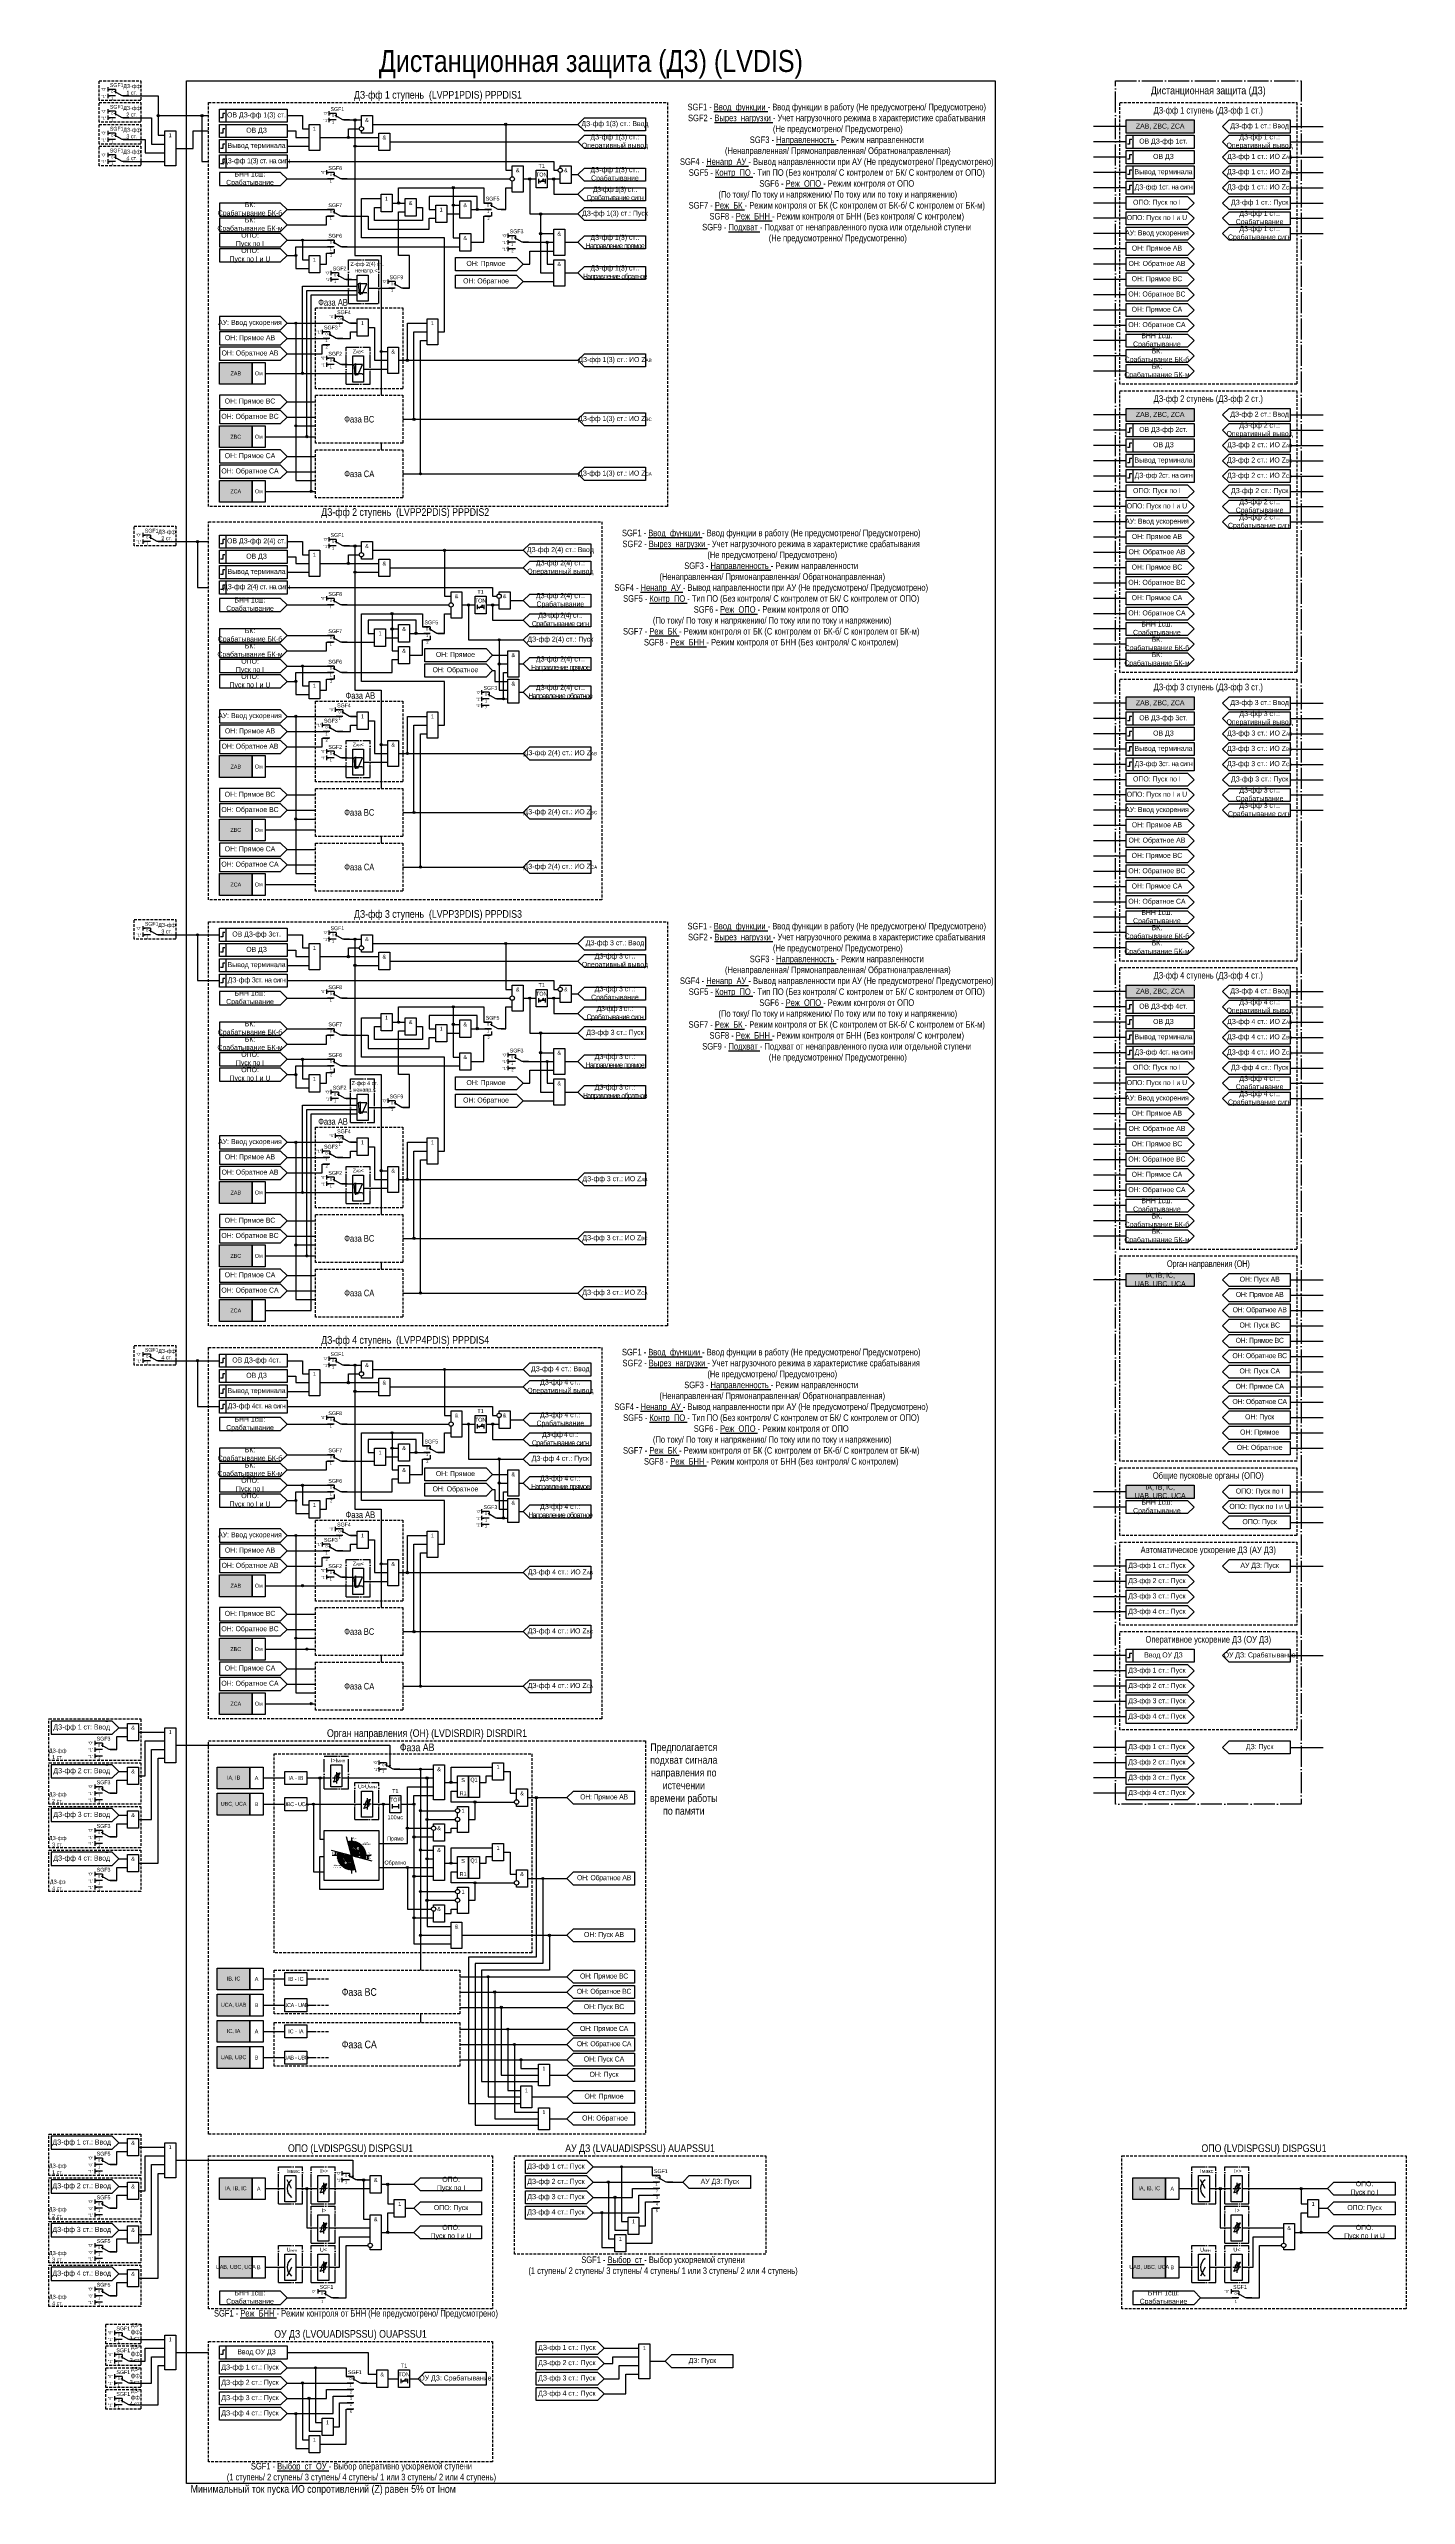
# Model space of a CAD drawing. Header units: millimetres. Extents: x -63 to 558, y -5 to 1115.
import ezdxf
from ezdxf.enums import TextEntityAlignment as Align

# ---------------------------------------------------------------- set-up
doc = ezdxf.new("R2010")
doc.units = ezdxf.units.MM
doc.linetypes.add('ACAD_ISO04W100', pattern=[30, 24, -3, 0, -3])
doc.linetypes.add('штриховая2', pattern=[0.375, 0.25, -0.125])
doc.layers.add('TEXT', color=7, linetype='Continuous', lineweight=25)
doc.layers.add('Основная', color=7, linetype='Continuous')
doc.styles.add('1.8_Gost_RD', font='ARIALN.TTF', dxfattribs={"height": 1.8})
doc.styles.add('2.5_Gost_RD', font='ARIALN.TTF', dxfattribs={"height": 2.5})
doc.styles.add('3.5_Gost_RD', font='ARIALN.TTF', dxfattribs={"height": 3.5})
doc.styles.add('5.0_Gost_RD', font='ARIALN.TTF', dxfattribs={"height": 5})
doc.styles.add('Вывод', font='ARIALN.TTF', dxfattribs={"height": 2.5})
doc.styles.add('Компонент', font='ARIALN.TTF', dxfattribs={"height": 3.5})

# ---------------------------------------------------------------- blocks, each defined once
blk = doc.blocks.new('*U892')
at = {"layer": 'Основная', "linetype": 'ACAD_ISO04W100', "ltscale": 0.25}
for p, q in [((0, 0), (11, 0)), ((0, -17), (0, 0)), ((11, -17), (11, 0)), ((0, -17), (11, -17))]:
    blk.add_line(p, q, dxfattribs=at)
at = {"layer": 'Основная', "style": 'Компонент'}
blk.add_attdef('ОУ', text='', height=3.5, dxfattribs=at).set_placement((11, 0), align=Align.MIDDLE_CENTER)
blk = doc.blocks.new('Точка')
at = {"ltscale": 100}
h = blk.add_hatch(color=256, dxfattribs=at)
h.dxf.hatch_style = 1
edge = h.paths.add_edge_path()
edge.add_arc((0, 0), 0.5, 0, 360)
blk.add_circle((0, 0), 0.5, dxfattribs=at)
blk = doc.blocks.new('*U1028')
at = {"layer": 'Основная', "linetype": 'ACAD_ISO04W100', "ltscale": 0.25}
for p, q in [((0, 0), (11, 0)), ((0, -17), (0, 0)), ((11, -17), (11, 0)), ((0, -17), (11, -17))]:
    blk.add_line(p, q, dxfattribs=at)
at = {"layer": 'Основная', "style": 'Компонент'}
blk.add_attdef('ОУ', text='', height=3.5, dxfattribs=at).set_placement((11, 0), align=Align.MIDDLE_CENTER)
blk = doc.blocks.new('*U958')
at = {"layer": 'Основная', "color": 0}
blk.add_line((0, 0), (7, 4), dxfattribs=at)
at = {"layer": 'Основная', "ltscale": 0.35}
blk.add_line((6, 6), (6, 2.5), dxfattribs=at)
blk = doc.blocks.new('*U994')
at = {"layer": 'Основная', "color": 0}
for p, q in [((-3, 6), (-9, 6)), ((-3, 0), (-9, 0)), ((9, 0), (3, 0))]:
    blk.add_line(p, q, dxfattribs=at)
at = {"layer": 'Основная', "ltscale": 0.25, "xscale": -1}
blk.add_blockref('*U958', (3, 0), dxfattribs=at)
at = {"layer": 'Основная'}
for tag, height, style, p in [('В1', 2.5, 'Вывод', (-14, 6)), ('В2', 2.5, 'Вывод', (-6, 4)), ('В3', 2.5, 'Вывод', (-6, 4)), ('ОУ', 3.5, 'Компонент', (-2, 10))]:
    blk.add_attdef(tag, text='', height=height, dxfattribs=dict(at, style=style)).set_placement(p, align=Align.MIDDLE_CENTER)
blk = doc.blocks.new('*U1023')
at = {"layer": 'Основная', "color": 0}
for p, q in [((-3, 6), (-9, 6)), ((-3, 0), (-9, 0)), ((9, 0), (3, 0))]:
    blk.add_line(p, q, dxfattribs=at)
at = {"layer": 'Основная', "ltscale": 0.25, "xscale": -1}
blk.add_blockref('*U958', (3, 0), dxfattribs=at)
at = {"layer": 'Основная'}
for tag, height, style, p in [('В1', 2.5, 'Вывод', (-13, 6)), ('В2', 2.5, 'Вывод', (-6, 4)), ('ОУ', 3.5, 'Компонент', (-2, 10)), ('В3', 2.5, 'Вывод', (-6, -2))]:
    blk.add_attdef(tag, text='', height=height, dxfattribs=dict(at, style=style)).set_placement(p, align=Align.MIDDLE_CENTER)
blk = doc.blocks.new('*U1030')
at = {"layer": 'Основная', "color": 0}
for p, q in [((-3, 6), (-9, 6)), ((-3, 0), (-9, 0)), ((9, 0), (3, 0))]:
    blk.add_line(p, q, dxfattribs=at)
at = {"layer": 'Основная', "ltscale": 0.25, "xscale": -1}
blk.add_blockref('*U958', (3, 0), dxfattribs=at)
at = {"layer": 'Основная'}
for tag, height, style, p in [('В1', 2.5, 'Вывод', (-13, 6)), ('В2', 2.5, 'Вывод', (-6, 4)), ('ОУ', 3.5, 'Компонент', (-2, 10)), ('В3', 2.5, 'Вывод', (-6, -2))]:
    blk.add_attdef(tag, text='', height=height, dxfattribs=dict(at, style=style)).set_placement(p, align=Align.MIDDLE_CENTER)
blk = doc.blocks.new('*U1031')
at = {"layer": 'Основная', "color": 0}
for p, q in [((-3, 6), (-9, 6)), ((-3, 0), (-9, 0)), ((9, 0), (3, 0))]:
    blk.add_line(p, q, dxfattribs=at)
at = {"layer": 'Основная', "ltscale": 0.25, "xscale": -1}
blk.add_blockref('*U958', (3, 0), dxfattribs=at)
at = {"layer": 'Основная'}
for tag, height, style, p in [('В1', 2.5, 'Вывод', (-13, 6)), ('В2', 2.5, 'Вывод', (-6, 4)), ('ОУ', 3.5, 'Компонент', (-2, 10)), ('В3', 2.5, 'Вывод', (-6, -2))]:
    blk.add_attdef(tag, text='', height=height, dxfattribs=dict(at, style=style)).set_placement(p, align=Align.MIDDLE_CENTER)
blk = doc.blocks.new('*U1027')
at = {"layer": 'Основная', "color": 0}
for p, q in [((-3, 6), (-9, 6)), ((-3, 0), (-9, 0)), ((9, 0), (3, 0))]:
    blk.add_line(p, q, dxfattribs=at)
at = {"layer": 'Основная', "ltscale": 0.25, "xscale": -1}
blk.add_blockref('*U958', (3, 0), dxfattribs=at)
at = {"layer": 'Основная'}
for tag, height, style, p in [('В1', 2.5, 'Вывод', (-14, 6)), ('В2', 2.5, 'Вывод', (-6, 4)), ('ОУ', 3.5, 'Компонент', (-2, 10)), ('В3', 2.5, 'Вывод', (-6, -2))]:
    blk.add_attdef(tag, text='', height=height, dxfattribs=dict(at, style=style)).set_placement(p, align=Align.MIDDLE_CENTER)
blk = doc.blocks.new('*U1034')
at = {"layer": 'Основная', "linetype": 'ACAD_ISO04W100', "ltscale": 0.25}
for p, q in [((0, 0), (14, 0)), ((0, -20), (0, 0)), ((14, -20), (14, 0)), ((0, -20), (14, -20))]:
    blk.add_line(p, q, dxfattribs=at)
at = {"layer": 'Основная', "style": 'Компонент'}
blk.add_attdef('ОУ', text='', height=3.5, dxfattribs=at).set_placement((14, 0), align=Align.MIDDLE_CENTER)
blk = doc.blocks.new('*U1033')
at = {"layer": 'Основная', "linetype": 'ACAD_ISO04W100', "ltscale": 0.25}
for p, q in [((0, 0), (11, 0)), ((0, -15), (0, 0)), ((11, -15), (11, 0)), ((0, -15), (11, -15))]:
    blk.add_line(p, q, dxfattribs=at)
at = {"layer": 'Основная', "style": 'Компонент'}
blk.add_attdef('ОУ', text='', height=3.5, dxfattribs=at).set_placement((11, 0), align=Align.MIDDLE_CENTER)
blk = doc.blocks.new('*U985')
at = {"layer": 'Основная', "color": 0}
for p, q in [((-3, 6), (-9, 6)), ((-3, 0), (-9, 0)), ((9, 0), (3, 0))]:
    blk.add_line(p, q, dxfattribs=at)
at = {"layer": 'Основная', "ltscale": 0.25, "xscale": -1}
blk.add_blockref('*U958', (3, 0), dxfattribs=at)
at = {"layer": 'Основная'}
for tag, height, style, p in [('В1', 2.5, 'Вывод', (-14, 6)), ('В2', 2.5, 'Вывод', (-6, 4)), ('ОУ', 3.5, 'Компонент', (-2, 10)), ('В3', 2.5, 'Вывод', (-6, -2))]:
    blk.add_attdef(tag, text='', height=height, dxfattribs=dict(at, style=style)).set_placement(p, align=Align.MIDDLE_CENTER)
blk = doc.blocks.new('*U894')
at = {"layer": 'Основная', "linetype": 'ACAD_ISO04W100', "ltscale": 0.25}
for p, q in [((0, 0), (11, 0)), ((0, -20), (0, 0)), ((11, -20), (11, 0)), ((0, -20), (11, -20))]:
    blk.add_line(p, q, dxfattribs=at)
at = {"layer": 'Основная', "style": 'Компонент'}
blk.add_attdef('ОУ', text='', height=3.5, dxfattribs=at).set_placement((11, 0), align=Align.MIDDLE_CENTER)

msp = doc.modelspace()

# ---------------------------------------------------------------- hatches: boundary and pattern name
at = {"ltscale": 100, "true_color": 0xf7941d}
h = msp.add_hatch(color=30, dxfattribs=at)
h.dxf.hatch_style = 1
h.paths.add_polyline_path([(430, 1082), (461, 1082), (461, 1076), (430, 1076)])
h = msp.add_hatch(color=30, dxfattribs=at)
h.dxf.hatch_style = 1
h.paths.add_polyline_path([(15, 971), (30, 971), (30, 961), (15, 961)])
h = msp.add_hatch(color=30, dxfattribs=at)
h.dxf.hatch_style = 1
h.paths.add_polyline_path([(15, 942), (30, 942), (30, 932), (15, 932)])
h = msp.add_hatch(color=30, dxfattribs=at)
h.dxf.hatch_style = 1
h.paths.add_polyline_path([(430, 950), (461, 950), (461, 944), (430, 944)])
h = msp.add_hatch(color=30, dxfattribs=at)
h.dxf.hatch_style = 1
h.paths.add_polyline_path([(15, 917), (30, 917), (30, 907), (15, 907)])
h = msp.add_hatch(color=30, dxfattribs=at)
h.dxf.hatch_style = 1
h.paths.add_polyline_path([(430, 818), (461, 818), (461, 812), (430, 812)])
h = msp.add_hatch(color=30, dxfattribs=at)
h.dxf.hatch_style = 1
h.paths.add_polyline_path([(15, 791), (30, 791), (30, 781), (15, 781)])
h = msp.add_hatch(color=30, dxfattribs=at)
h.dxf.hatch_style = 1
h.paths.add_polyline_path([(15, 762), (30, 762), (30, 752), (15, 752)])
h = msp.add_hatch(color=30, dxfattribs=at)
h.dxf.hatch_style = 1
h.paths.add_polyline_path([(15, 737), (30, 737), (30, 727), (15, 727)])
h = msp.add_hatch(color=30, dxfattribs=at)
h.dxf.hatch_style = 1
h.paths.add_polyline_path([(430, 686), (461, 686), (461, 680), (430, 680)])
h = msp.add_hatch(color=30, dxfattribs=at)
h.dxf.hatch_style = 1
h.paths.add_polyline_path([(15, 596), (30, 596), (30, 586), (15, 586)])
h = msp.add_hatch(color=30, dxfattribs=at)
h.dxf.hatch_style = 1
h.paths.add_polyline_path([(15, 567), (30, 567), (30, 557), (15, 557)])
h = msp.add_hatch(color=30, dxfattribs=at)
h.dxf.hatch_style = 1
h.paths.add_polyline_path([(430, 554), (461, 554), (461, 548), (430, 548)])
h = msp.add_hatch(color=30, dxfattribs=at)
h.dxf.hatch_style = 1
h.paths.add_polyline_path([(15, 542), (30, 542), (30, 532), (15, 532)])
h = msp.add_hatch(color=30, dxfattribs=at)
h.dxf.hatch_style = 1
h.paths.add_polyline_path([(430, 457), (461, 457), (461, 451), (430, 451)])
h = msp.add_hatch(color=30, dxfattribs=at)
h.dxf.hatch_style = 1
h.paths.add_polyline_path([(15, 416), (30, 416), (30, 406), (15, 406)])
h = msp.add_hatch(color=30, dxfattribs=at)
h.dxf.hatch_style = 1
h.paths.add_polyline_path([(15, 387), (30, 387), (30, 377), (15, 377)])
h = msp.add_hatch(color=30, dxfattribs=at)
h.dxf.hatch_style = 1
h.paths.add_polyline_path([(15, 362), (30, 362), (30, 352), (15, 352)])
h = msp.add_hatch(color=30, dxfattribs=at)
h.dxf.hatch_style = 1
h.paths.add_polyline_path([(14, 328), (29, 328), (29, 318), (14, 318)])
h = msp.add_hatch(color=30, dxfattribs=at)
h.dxf.hatch_style = 1
h.paths.add_polyline_path([(14, 316), (29, 316), (29, 306), (14, 306)])
at = {"ltscale": 100}
h = msp.add_hatch(dxfattribs=at)
h.set_pattern_fill('ANSI31', color=256, scale=0.1)
h.set_pattern_definition([(45, (-1305.5295, -860.2334), (-0.224506403, 0.224506403), [])])
edge = h.paths.add_edge_path(flags=17)
edge.add_arc((75.5, 287.5), 3.27, 345, 465)
edge.add_line((74.7, 290.7), (75.4, 287.8))
edge.add_arc((75.5, 287.5), 0.267, -15.0233, 105.0233, ccw=False)
edge.add_line((75.8, 287.4), (78.7, 286.7))
edge = h.paths.add_edge_path(flags=17)
edge.add_arc((75.5, 287.5), 3.27, 165, 285)
edge.add_line((76.3, 284.3), (75.6, 287.2))
edge.add_arc((75.5, 287.5), 0.266, 164.8345, 285.1655, ccw=False)
edge.add_line((75.2, 287.6), (72.3, 288.3))
edge = h.paths.add_edge_path()
edge.add_line((73.3, 283.6), (72.1, 283.6))
edge.add_line((72.1, 283.6), (72.1, 283.6))
edge.add_line((72.1, 283.6), (72.1, 283.6))
edge.add_line((72.1, 283.6), (72.1, 283.6))
edge.add_line((72.1, 283.6), (72.1, 284.7))
edge.add_line((72.1, 284.7), (72.6, 284.7))
edge.add_arc((75.5, 287.5), 4.01, 164.9766, 224.0141, ccw=False)
edge.add_line((71.6, 288.5), (69, 289.2))
edge.add_arc((75.5, 287.5), 6.68, 165, 285)
edge.add_line((77.2, 281), (76.5, 283.6))
edge.add_arc((75.5, 287.5), 4, 236.1644, 285.0794, ccw=False)
edge.add_line((73.3, 284.2), (73.3, 283.6))
edge = h.paths.add_edge_path()
edge.add_line((78.9, 291.4), (78.9, 291.4))
edge.add_line((78.9, 291.4), (78.9, 290.2))
edge.add_line((78.9, 290.2), (78.4, 290.2))
edge.add_arc((75.5, 287.5), 4.02, -14.9566, 42.8239, ccw=False)
edge.add_line((79.4, 286.5), (82, 285.8))
edge.add_arc((75.5, 287.5), 6.68, 345, 465)
edge.add_line((73.8, 294), (74.5, 291.4))
edge.add_arc((75.5, 287.5), 4.02, 57.3616, 104.9379, ccw=False)
edge.add_line((77.7, 290.9), (77.7, 291.4))
edge.add_line((77.7, 291.4), (78.9, 291.4))
edge.add_line((78.9, 291.4), (78.9, 291.4))
edge.add_line((78.9, 291.4), (78.9, 291.4))
h = msp.add_hatch(color=256, dxfattribs=at)
h.dxf.hatch_style = 1
h.paths.add_polyline_path([(74.6, 291), (75.3, 291, -0.305173), (75.2, 291.1)])
h.paths.add_polyline_path([(74.6, 291), (75.2, 291.1, -0.305173), (75.2, 291.2)])
h = msp.add_hatch(color=256, dxfattribs=at)
h.dxf.hatch_style = 1
h.paths.add_polyline_path([(75.5, 295.8), (75.4, 295.1, -0.305173), (75.5, 295.1)])
h.paths.add_polyline_path([(75.5, 295.8), (75.5, 295.1, -0.305173), (75.6, 295.1)])
h = msp.add_hatch(color=256, dxfattribs=at)
h.dxf.hatch_style = 1
h.paths.add_polyline_path([(68.3, 289.4), (68.3, 288.7, 0.305173), (68.2, 288.8)])
h.paths.add_polyline_path([(68.3, 289.4), (68.2, 288.8, 0.305173), (68, 288.8)])
h = msp.add_hatch(color=256, dxfattribs=at)
h.dxf.hatch_style = 1
h.paths.add_polyline_path([(68.1, 287.5), (68, 288.2, 0.305173), (68.1, 288.1)])
h.paths.add_polyline_path([(68.1, 287.5), (68.1, 288.1, 0.305173), (68.2, 288.2)])
h = msp.add_hatch(color=256, dxfattribs=at)
h.dxf.hatch_style = 1
h.paths.add_polyline_path([(71.9, 287.5), (71.8, 286.8, -0.305173), (71.9, 286.9)])
h.paths.add_polyline_path([(71.9, 287.5), (71.9, 286.9, -0.305173), (72.1, 286.8)])
h = msp.add_hatch(color=256, dxfattribs=at)
h.dxf.hatch_style = 1
h.paths.add_polyline_path([(76.4, 284), (75.7, 284, -0.305173), (75.8, 283.9)])
h.paths.add_polyline_path([(76.4, 284), (75.8, 283.9, -0.305173), (75.8, 283.8)])
h = msp.add_hatch(color=256, dxfattribs=at)
h.dxf.hatch_style = 1
h.paths.add_polyline_path([(79.1, 287.5), (79.2, 288.2, -0.305173), (79.1, 288.1)])
h.paths.add_polyline_path([(79.1, 287.5), (79.1, 288.1, -0.305173), (78.9, 288.2)])
h = msp.add_hatch(color=256, dxfattribs=at)
h.dxf.hatch_style = 1
h.paths.add_polyline_path([(82.7, 285.6), (83, 286.2, -0.305173), (82.8, 286.2)])
h.paths.add_polyline_path([(82.7, 285.6), (82.8, 286.2, -0.305173), (82.7, 286.3)])
h = msp.add_hatch(color=256, dxfattribs=at)
h.dxf.hatch_style = 1
h.paths.add_polyline_path([(82.9, 287.5), (82.8, 286.8, -0.305173), (82.9, 286.9)])
h.paths.add_polyline_path([(82.9, 287.5), (82.9, 286.9, -0.305173), (83, 286.8)])
h = msp.add_hatch(color=256, dxfattribs=at)
h.dxf.hatch_style = 1
h.paths.add_polyline_path([(84.4, 287.5), (83.7, 287.6, -0.305173), (83.8, 287.5)])
h.paths.add_polyline_path([(84.4, 287.5), (83.8, 287.5, -0.305173), (83.7, 287.4)])
at = {"ltscale": 100, "true_color": 0xf7941d}
h = msp.add_hatch(color=30, dxfattribs=at)
h.dxf.hatch_style = 1
h.paths.add_polyline_path([(14, 236), (29, 236), (29, 226), (14, 226)])
h = msp.add_hatch(color=30, dxfattribs=at)
h.dxf.hatch_style = 1
h.paths.add_polyline_path([(14, 224), (29, 224), (29, 214), (14, 214)])
h = msp.add_hatch(color=30, dxfattribs=at)
h.dxf.hatch_style = 1
h.paths.add_polyline_path([(14, 212), (29, 212), (29, 202), (14, 202)])
h = msp.add_hatch(color=30, dxfattribs=at)
h.dxf.hatch_style = 1
h.paths.add_polyline_path([(14, 200), (29, 200), (29, 190), (14, 190)])
h = msp.add_hatch(color=30, dxfattribs=at)
h.dxf.hatch_style = 1
h.paths.add_polyline_path([(15, 140), (30, 140), (30, 130), (15, 130)])
h = msp.add_hatch(color=30, dxfattribs=at)
h.dxf.hatch_style = 1
h.paths.add_polyline_path([(433, 140), (448, 140), (448, 130), (433, 130)])
h = msp.add_hatch(color=30, dxfattribs=at)
h.dxf.hatch_style = 1
h.paths.add_polyline_path([(15, 104), (30, 104), (30, 94), (15, 94)])
h = msp.add_hatch(color=30, dxfattribs=at)
h.dxf.hatch_style = 1
h.paths.add_polyline_path([(433, 104), (448, 104), (448, 94), (433, 94)])

# ---------------------------------------------------------------- linework, layer by layer
at = {"color": 6, "ltscale": 100}
for p, q in [((-36, 1097), (-36, 1095)), ((-36, 1096), (-35, 1096)), ((-36, 1094), (-36, 1092)), ((-36, 1093), (-35, 1093)), ((-36, 1087), (-36, 1085)), ((-36, 1086), (-35, 1086)), ((-36, 1084), (-36, 1082)), ((-36, 1083), (-35, 1083)), ((-36, 1077), (-36, 1075)), ((-36, 1076), (-35, 1076)), ((-36, 1074), (-36, 1072)), ((-36, 1073), (-35, 1073)), ((-36, 1067), (-36, 1065)), ((-36, 1066), (-35, 1066)), ((-36, 1064), (-36, 1062)), ((-36, 1063), (-35, 1063)), ((-20, 893), (-20, 891)), ((-20, 892), (-19, 892)), ((-20, 890), (-20, 888)), ((-20, 889), (-19, 889)), ((-20, 713), (-20, 711)), ((-20, 712), (-19, 712)), ((-20, 710), (-20, 708)), ((-20, 709), (-19, 709)), ((147, 655), (147, 653)), ((147, 654), (148, 654)), ((147, 652), (147, 650)), ((147, 651), (148, 651)), ((147, 649), (147, 647)), ((147, 648), (148, 648)), ((150.5, 648), (147.5, 648)), ((-20, 518), (-20, 516)), ((-20, 517), (-19, 517)), ((-20, 515), (-20, 513)), ((-20, 514), (-19, 514)), ((135, 446), (135, 444)), ((135, 445), (136, 445)), ((135, 443), (135, 441)), ((135, 442), (136, 442)), ((135, 440), (135, 438)), ((135, 439), (136, 439)), ((138.5, 439), (135.5, 439)), ((-37, 349), (-36, 349)), ((-42, 340), (-42, 338)), ((-42, 339), (-41, 339)), ((-42, 337), (-42, 335)), ((-42, 336), (-41, 336)), ((-42, 334), (-42, 332)), ((-42, 333), (-41, 333)), ((-38.5, 333), (-41.5, 333)), ((-37, 329), (-36, 329)), ((-42, 320), (-42, 318)), ((-42, 319), (-41, 319)), ((-42, 317), (-42, 315)), ((-42, 316), (-41, 316)), ((-42, 314), (-42, 312)), ((-42, 313), (-41, 313)), ((-38.5, 313), (-41.5, 313)), ((-37, 309), (-36, 309)), ((-42, 300), (-42, 298)), ((-42, 299), (-41, 299)), ((-42, 297), (-42, 295)), ((-42, 296), (-41, 296)), ((-42, 294), (-42, 292)), ((-42, 293), (-41, 293)), ((-38.5, 293), (-41.5, 293)), ((-42, 280), (-42, 278)), ((-37, 289), (-36, 289)), ((-37, 289), (-36, 289)), ((-42, 279), (-41, 279)), ((-42, 277), (-42, 275)), ((-42, 276), (-41, 276)), ((-42, 274), (-42, 272)), ((-42, 273), (-41, 273)), ((-38.5, 273), (-41.5, 273)), ((-42, 150), (-42, 148)), ((-42, 149), (-41, 149)), ((-42, 147), (-42, 145)), ((-42, 146), (-41, 146)), ((-42, 144), (-42, 142)), ((-42, 143), (-41, 143)), ((-38.5, 143), (-41.5, 143)), ((-42, 130), (-42, 128)), ((-42, 129), (-41, 129)), ((-42, 127), (-42, 125)), ((-42, 126), (-41, 126)), ((-42, 124), (-42, 122)), ((-42, 123), (-41, 123)), ((-38.5, 123), (-41.5, 123)), ((-42, 110), (-42, 108)), ((-42, 109), (-41, 109)), ((-42, 107), (-42, 105)), ((-42, 106), (-41, 106)), ((-42, 104), (-42, 102)), ((-42, 103), (-41, 103)), ((-38.5, 103), (-41.5, 103)), ((-42, 90), (-42, 88)), ((-42, 89), (-41, 89)), ((-42, 87), (-42, 85)), ((-42, 86), (-41, 86)), ((-42, 84), (-42, 82)), ((-42, 83), (-41, 83)), ((-38.5, 83), (-41.5, 83)), ((-33, 70), (-33, 68)), ((-33, 69), (-32, 69)), ((-33, 67), (-33, 65)), ((-33, 66), (-32, 66)), ((-33, 60), (-33, 58)), ((-33, 59), (-32, 59)), ((-33, 57), (-33, 55)), ((-33, 56), (-32, 56)), ((-33, 50), (-33, 48)), ((-33, 49), (-32, 49)), ((-33, 47), (-33, 45)), ((-33, 46), (-32, 46)), ((-33, 40), (-33, 38)), ((-33, 39), (-32, 39)), ((-33, 37), (-33, 35)), ((-33, 36), (-32, 36))]:
    msp.add_line(p, q, dxfattribs=at)
at = {"ltscale": 100}
for p, q in [((65, 1086), (65, 1084)), ((65, 1085), (66, 1085)), ((65, 1083), (65, 1081)), ((65, 1082), (66, 1082)), ((430, 1079), (415, 1079)), ((505, 1079), (520, 1079)), ((430, 1072), (415, 1072)), ((430, 1065), (415, 1065)), ((505, 1072), (520, 1072)), ((505, 1065), (520, 1065)), ((64, 1059), (64, 1057)), ((64, 1058), (65, 1058)), ((430, 1058), (415, 1058)), ((505, 1058), (520, 1058)), ((430, 1051), (415, 1051)), ((430, 1044), (415, 1044)), ((505, 1051), (520, 1051)), ((505, 1044), (520, 1044)), ((430, 1037), (415, 1037)), ((505, 1037), (520, 1037)), ((147, 1030), (147, 1028)), ((147, 1029), (148, 1029)), ((147, 1027), (147, 1025)), ((147, 1026), (148, 1026)), ((147, 1024), (147, 1022)), ((147, 1023), (148, 1023)), ((150.5, 1023), (147.5, 1023)), ((430, 1030), (415, 1030)), ((430, 1023), (415, 1023)), ((505, 1030), (520, 1030)), ((66, 1013), (66, 1011)), ((66, 1012), (67, 1012)), ((66, 1010), (66, 1008)), ((66, 1009), (67, 1009)), ((92, 1009), (92, 1007)), ((92, 1008), (93, 1008)), ((430, 1016), (415, 1016)), ((430, 1009), (415, 1009)), ((430, 1002), (415, 1002)), ((62, 986), (62, 984)), ((68, 993), (68, 991)), ((68, 992), (69, 992)), ((430, 995), (415, 995)), ((430, 988), (415, 988)), ((62, 985), (63, 985)), ((65.5, 979), (62.5, 979)), ((430, 981), (415, 981)), ((64, 974), (64, 972)), ((64, 973), (65, 973)), ((64, 971), (64, 969)), ((64, 970), (65, 970)), ((430, 974), (415, 974)), ((430, 967), (415, 967)), ((430, 947), (415, 947)), ((505, 947), (520, 947)), ((430, 940), (415, 940)), ((430, 933), (415, 933)), ((505, 940), (520, 940)), ((505, 933), (520, 933)), ((430, 926), (415, 926)), ((430, 919), (415, 919)), ((505, 926), (520, 926)), ((505, 919), (520, 919)), ((430, 912), (415, 912)), ((505, 912), (520, 912)), ((430, 905), (415, 905)), ((430, 898), (415, 898)), ((505, 905), (520, 905)), ((505, 898), (520, 898)), ((65, 891), (65, 889)), ((65, 890), (66, 890)), ((65, 888), (65, 886)), ((65, 887), (66, 887)), ((430, 891), (415, 891)), ((430, 884), (415, 884)), ((430, 877), (415, 877)), ((64, 864), (64, 862)), ((64, 863), (65, 863)), ((430, 870), (415, 870)), ((430, 863), (415, 863)), ((430, 856), (415, 856)), ((430, 849), (415, 849)), ((430, 842), (415, 842)), ((430, 835), (415, 835)), ((135, 821), (135, 819)), ((135, 820), (136, 820)), ((135, 818), (135, 816)), ((68, 813), (68, 811)), ((68, 812), (69, 812)), ((135, 817), (136, 817)), ((135, 815), (135, 813)), ((135, 814), (136, 814)), ((138.5, 814), (135.5, 814)), ((430, 815), (415, 815)), ((430, 808), (415, 808)), ((505, 815), (520, 815)), ((505, 808), (520, 808)), ((62, 806), (62, 804)), ((62, 805), (63, 805)), ((65.5, 799), (62.5, 799)), ((430, 801), (415, 801)), ((505, 801), (520, 801)), ((64, 794), (64, 792)), ((64, 793), (65, 793)), ((64, 791), (64, 789)), ((64, 790), (65, 790)), ((430, 794), (415, 794)), ((430, 787), (415, 787)), ((505, 794), (520, 794)), ((505, 787), (520, 787)), ((430, 780), (415, 780)), ((430, 773), (415, 773)), ((505, 780), (520, 780)), ((505, 773), (520, 773)), ((430, 766), (415, 766)), ((505, 766), (520, 766)), ((430, 759), (415, 759)), ((430, 752), (415, 752)), ((430, 745), (415, 745)), ((430, 738), (415, 738)), ((430, 731), (415, 731)), ((430, 724), (415, 724)), ((430, 717), (415, 717)), ((65, 711), (65, 709)), ((65, 710), (66, 710)), ((65, 708), (65, 706)), ((65, 707), (66, 707)), ((430, 710), (415, 710)), ((430, 703), (415, 703)), ((64, 684), (64, 682)), ((64, 683), (65, 683)), ((430, 683), (415, 683)), ((430, 676), (415, 676)), ((505, 683), (520, 683)), ((505, 676), (520, 676)), ((430, 669), (415, 669)), ((430, 662), (415, 662)), ((505, 669), (520, 669)), ((505, 662), (520, 662)), ((430, 655), (415, 655)), ((505, 655), (520, 655)), ((430, 648), (415, 648)), ((430, 641), (415, 641)), ((505, 648), (520, 648)), ((505, 641), (520, 641)), ((66, 638), (66, 636)), ((66, 637), (67, 637)), ((66, 635), (66, 633)), ((66, 634), (67, 634)), ((92, 634), (92, 632)), ((92, 633), (93, 633)), ((430, 634), (415, 634)), ((505, 634), (520, 634)), ((68, 618), (68, 616)), ((68, 617), (69, 617)), ((430, 627), (415, 627)), ((430, 620), (415, 620)), ((62, 611), (62, 609)), ((62, 610), (63, 610)), ((430, 613), (415, 613)), ((430, 606), (415, 606)), ((65.5, 604), (62.5, 604)), ((64, 599), (64, 597)), ((64, 598), (65, 598)), ((64, 596), (64, 594)), ((64, 595), (65, 595)), ((430, 599), (415, 599)), ((430, 592), (415, 592)), ((430, 585), (415, 585)), ((430, 578), (415, 578)), ((430, 571), (415, 571)), ((430, 551), (415, 551)), ((505, 551), (520, 551)), ((505, 544), (520, 544)), ((505, 537), (520, 537)), ((505, 530), (520, 530)), ((65, 516), (65, 514)), ((505, 523), (520, 523)), ((505, 516), (520, 516)), ((65, 515), (66, 515)), ((65, 513), (65, 511)), ((65, 512), (66, 512)), ((505, 509), (520, 509)), ((505, 502), (520, 502)), ((505, 495), (520, 495)), ((64, 489), (64, 487)), ((64, 488), (65, 488)), ((505, 488), (520, 488)), ((505, 481), (520, 481)), ((505, 474), (520, 474)), ((430, 454), (415, 454)), ((505, 454), (520, 454)), ((68, 438), (68, 436)), ((68, 437), (69, 437)), ((430, 447), (415, 447)), ((505, 447), (520, 447)), ((505, 440), (520, 440)), ((62, 431), (62, 429)), ((62, 430), (63, 430)), ((65.5, 424), (62.5, 424)), ((64, 419), (64, 417)), ((64, 418), (65, 418)), ((64, 416), (64, 414)), ((64, 415), (65, 415)), ((430, 420), (415, 420)), ((505, 420), (520, 420)), ((430, 413), (415, 413)), ((430, 406), (415, 406)), ((430, 399), (415, 399)), ((430, 379), (415, 379)), ((430, 372), (415, 372)), ((505, 379), (520, 379)), ((430, 365), (415, 365)), ((430, 358), (415, 358)), ((430, 351), (415, 351)), ((430, 337), (415, 337)), ((505, 337), (520, 337)), ((88, 331), (88, 329)), ((88, 330), (89, 330)), ((88, 328), (88, 326)), ((88, 327), (89, 327)), ((430, 330), (415, 330)), ((430, 323), (415, 323)), ((430, 316), (415, 316)), ((75.5, 287.5), (73.2, 296.1)), ((74.6, 291), (75.2, 291.2)), ((75.5, 295.8), (75.4, 295.1)), ((75.5, 295.8), (75.5, 279.2)), ((75.5, 295.8), (75.6, 295.1)), ((84.4, 287.5), (66.6, 287.5)), ((68.3, 289.4), (68, 288.8)), ((68.1, 287.5), (68, 288.2)), ((68.1, 287.5), (68.2, 288.2)), ((68.3, 289.4), (68.3, 288.7)), ((71.9, 287.5), (71.8, 286.8)), ((71.9, 287.5), (72.1, 286.8)), ((74.6, 291), (75.3, 291)), ((75.5, 287.5), (77.5, 279.9)), ((76.4, 284), (75.7, 284)), ((76.4, 284), (75.8, 283.8)), ((79.1, 287.5), (78.9, 288.2)), ((79.1, 287.5), (79.2, 288.2)), ((82.7, 285.6), (82.7, 286.3)), ((82.7, 285.6), (83, 286.2)), ((82.9, 287.5), (82.8, 286.8)), ((82.9, 287.5), (83, 286.8)), ((84.4, 287.5), (83.7, 287.6)), ((84.4, 287.5), (83.7, 287.4)), ((71, 143), (71, 141)), ((71, 142), (72, 142)), ((71, 140), (71, 138)), ((71, 139), (72, 139)), ((60, 89), (60, 87)), ((60, 88), (61, 88)), ((478, 89), (478, 87)), ((478, 88), (479, 88))]:
    msp.add_line(p, q, dxfattribs=at)
at = {"color": 7, "ltscale": 100}
for p, q in [((161.7, 1053.5), (163.4, 1054.9)), ((163.4, 1054.9), (162.9, 1054.7)), ((163.4, 1054.9), (163.1, 1054.5)), ((133.7, 858.5), (135.4, 859.9)), ((135.4, 859.9), (134.9, 859.7)), ((135.4, 859.9), (135.1, 859.5)), ((161.7, 678.5), (163.4, 679.9)), ((163.4, 679.9), (162.9, 679.7)), ((163.4, 679.9), (163.1, 679.5)), ((133.7, 483.5), (135.4, 484.9)), ((135.4, 484.9), (134.9, 484.7)), ((135.4, 484.9), (135.1, 484.5)), ((66.8, 323), (68.6, 323)), ((67.8, 323), (69.5, 323)), ((70.4, 323), (68.6, 323)), ((80.8, 311), (82.6, 311)), ((81.8, 311), (83.5, 311)), ((84.4, 311), (82.6, 311)), ((48, 135), (46, 139)), ((60.8, 135), (62.6, 135)), ((64.4, 135), (62.6, 135)), ((466, 135), (464, 139)), ((478.8, 135), (480.6, 135)), ((482.4, 135), (480.6, 135)), ((60.8, 117), (62.6, 117)), ((64.4, 117), (62.6, 117)), ((478.8, 117), (480.6, 117)), ((482.4, 117), (480.6, 117)), ((48, 99), (46, 95)), ((60.8, 99), (62.6, 99)), ((64.4, 99), (62.6, 99)), ((466, 99), (464, 95)), ((478.8, 99), (480.6, 99)), ((482.4, 99), (480.6, 99)), ((98.7, 46.5), (100.4, 47.9)), ((100.4, 47.9), (99.9, 47.7)), ((100.4, 47.9), (100.1, 47.5))]:
    msp.add_line(p, q, dxfattribs=at)
for p, q in [((68.6, 325.7), (68.6, 320.5)), ((82.6, 313.7), (82.6, 308.5)), ((62.6, 137.7), (62.6, 132.5)), ((480.6, 137.7), (480.6, 132.5)), ((62.6, 119.7), (62.6, 114.5)), ((480.6, 119.7), (480.6, 114.5)), ((62.6, 101.7), (62.6, 96.5)), ((480.6, 101.7), (480.6, 96.5))]:
    msp.add_line(p, q)
at = {"color": 6, "linetype": 'штриховая2', "ltscale": 5}
for p, q in [((58, 231), (65, 231)), ((58, 219), (65, 219)), ((58, 207), (65, 207)), ((58, 195), (65, 195))]:
    msp.add_line(p, q, dxfattribs=at)
for points in [[(-40, 1100), (-21, 1100), (-21, 1091), (-40, 1091)], [(-40, 1090), (-21, 1090), (-21, 1081), (-40, 1081)], [(-40, 1080), (-21, 1080), (-21, 1071), (-40, 1071)], [(-40, 1070), (-21, 1070), (-21, 1061), (-40, 1061)], [(-24, 896), (-5, 896), (-5, 887), (-24, 887)], [(-24, 716), (-5, 716), (-5, 707), (-24, 707)], [(-24, 521), (-5, 521), (-5, 512), (-24, 512)], [(-63, 350), (-21, 350), (-21, 331), (-63, 331)], [(-63, 330), (-21, 330), (-21, 311), (-63, 311)], [(-63, 310), (-21, 310), (-21, 291), (-63, 291)], [(-63, 290), (-21, 290), (-21, 271), (-63, 271)], [(-63, 160), (-21, 160), (-21, 141), (-63, 141)], [(-63, 140), (-21, 140), (-21, 121), (-63, 121)], [(-63, 120), (-21, 120), (-21, 101), (-63, 101)], [(-63, 100), (-21, 100), (-21, 81), (-63, 81)], [(-37, 73), (-21, 73), (-21, 64), (-37, 64)], [(-37, 63), (-21, 63), (-21, 54), (-37, 54)], [(-37, 53), (-21, 53), (-21, 44), (-37, 44)], [(-37, 43), (-21, 43), (-21, 34), (-37, 34)]]:
    msp.add_lwpolyline(points, close=True, dxfattribs=at)
at = {"color": 3, "ltscale": 100}
msp.add_lwpolyline([(0, 1100), (370, 1100), (370, 0), (0, 0)], close=True, dxfattribs=at)
at = {"color": 251, "linetype": 'ACAD_ISO04W100', "lineweight": 30, "ltscale": 0.4, "true_color": 0x58595b}
msp.add_lwpolyline([(425, 1100), (510, 1100), (510, 311), (425, 311)], close=True, dxfattribs=at)
at = {"color": 6, "ltscale": 100}
for points in [[(-29, 1093), (-13, 1093), (-13, 1075), (-10, 1075)], [(-29, 1093), (-13, 1093), (-13, 1084), (7, 1084), (7, 1063), (10, 1063)], [(-29, 1093), (-13, 1093), (-13, 1084), (10, 1084)], [(-29, 1083), (-16, 1083), (-16, 1071), (-10, 1071)], [(-5, 1069), (3, 1069), (3, 1077), (10, 1077)], [(-29, 1073), (-19, 1073), (-19, 1067), (-10, 1067)], [(-29, 1063), (-10, 1063)], [(-13, 889), (10, 889)], [(-13, 889), (5, 889), (5, 868), (10, 868)], [(-13, 709), (15, 709)], [(-13, 709), (5, 709), (5, 688), (15, 688)], [(154, 680), (157, 680), (157, 664), (162, 664), (162, 655), (168, 655)], [(154, 680), (157, 680), (157, 664), (162, 664), (162, 637), (168, 637)], [(154, 651), (168, 651)], [(154, 651), (165, 651), (165, 641), (168, 641)], [(173, 651), (179, 651)], [(154, 641), (157, 641), (157, 647), (168, 647)], [(154, 633), (168, 633)], [(173, 637), (179, 637)], [(-13, 514), (15, 514)], [(-13, 514), (5, 514), (5, 493), (15, 493)], [(126, 485), (129, 485), (129, 469), (143, 469), (143, 458), (147, 458)], [(126, 485), (129, 485), (129, 469), (143, 469), (143, 446), (147, 446)], [(140, 462), (147, 462)], [(140, 455), (141, 455), (141, 450), (147, 450)], [(142, 442), (145, 442), (145, 454), (147, 454)], [(152, 458), (154, 458)], [(142, 442), (147, 442)], [(152, 445), (154, 445)], [(-31, 346), (-34, 349), (-62, 349), (-62, 343), (-34, 343), (-31, 346)], [(-35, 336), (-32, 336), (-32, 342), (-27, 342)], [(-31, 346), (-27, 346)], [(-22, 344), (-10, 344)], [(-22, 324), (-19, 324), (-19, 340), (-10, 340)], [(-22, 304), (-16, 304), (-16, 336), (-10, 336)], [(-5, 338), (93, 338), (93, 327.9)], [(-31, 326), (-34, 329), (-62, 329), (-62, 323), (-34, 323), (-31, 326)], [(-31, 326), (-27, 326)], [(-22, 284), (-13, 284), (-13, 332), (-10, 332)], [(92.7, 329), (93, 327.9), (93.3, 329)], [(-35, 316), (-32, 316), (-32, 322), (-27, 322)], [(-31, 306), (-34, 309), (-62, 309), (-62, 303), (-34, 303), (-31, 306)], [(-31, 306), (-27, 306)], [(-35, 296), (-32, 296), (-32, 302), (-27, 302)], [(-31, 286), (-34, 289), (-62, 289), (-62, 283), (-34, 283), (-31, 286)], [(-35, 276), (-32, 276), (-32, 282), (-27, 282)], [(-31, 286), (-27, 286)], [(55, 231), (58, 231)], [(55, 219), (58, 219)], [(55, 207), (58, 207)], [(55, 195), (58, 195)], [(-31, 156), (-34, 159), (-62, 159), (-62, 153), (-34, 153), (-31, 156)], [(-35, 146), (-32, 146), (-32, 152), (-27, 152)], [(-31, 156), (-27, 156)], [(-22, 154), (-10, 154)], [(-22, 134), (-19, 134), (-19, 150), (-10, 150)], [(-22, 114), (-16, 114), (-16, 146), (-10, 146)], [(-5, 148), (76, 148), (76, 139.9)], [(-31, 136), (-34, 139), (-62, 139), (-62, 133), (-34, 133), (-31, 136)], [(-31, 136), (-27, 136)], [(-22, 94), (-13, 94), (-13, 142), (-10, 142)], [(75.7, 141), (76, 139.9), (76.3, 141)], [(-35, 126), (-32, 126), (-32, 132), (-27, 132)], [(-31, 116), (-34, 119), (-62, 119), (-62, 113), (-34, 113), (-31, 116)], [(-35, 106), (-32, 106), (-32, 112), (-27, 112)], [(-31, 116), (-27, 116)], [(-31, 96), (-34, 99), (-62, 99), (-62, 93), (-34, 93), (-31, 96)], [(-35, 86), (-32, 86), (-32, 92), (-27, 92)], [(-31, 96), (-27, 96)], [(-26, 66), (-10, 66)], [(-26, 56), (-19, 56), (-19, 62), (-10, 62)], [(-26, 46), (-16, 46), (-16, 58), (-10, 58)], [(-5, 60), (10, 60)], [(-26, 36), (-13, 36), (-13, 54), (-10, 54)]]:
    msp.add_lwpolyline(points, dxfattribs=at)
at = {"linetype": 'штриховая2', "ltscale": 5}
for points in [[(10, 1090), (220, 1090), (220, 905), (10, 905)], [(427, 1090), (508, 1090), (508, 961), (427, 961)], [(427, 958), (508, 958), (508, 829), (427, 829)], [(10, 898), (190, 898), (190, 725), (10, 725)], [(427, 826), (508, 826), (508, 697), (427, 697)], [(10, 715), (220, 715), (220, 530), (10, 530)], [(427, 694), (508, 694), (508, 565), (427, 565)], [(427, 562), (508, 562), (508, 468), (427, 468)], [(10, 520), (190, 520), (190, 350), (10, 350)], [(427, 465), (508, 465), (508, 434), (427, 434)], [(427, 431), (508, 431), (508, 393), (427, 393)], [(427, 390), (508, 390), (508, 345), (427, 345)], [(10, 150), (140, 150), (140, 80), (10, 80)], [(150, 150), (265, 150), (265, 105), (150, 105)], [(428, 150), (558, 150), (558, 80), (428, 80)], [(10, 65), (140, 65), (140, 10), (10, 10)]]:
    msp.add_lwpolyline(points, close=True, dxfattribs=at)
at = {"ltscale": 100}
for points in [[(15, 1087), (18, 1087), (18, 1081), (15, 1081)], [(15, 1087), (46, 1087), (46, 1081), (15, 1081)], [(15, 1080), (18, 1080), (18, 1074), (15, 1074)], [(15, 1080), (46, 1080), (46, 1074), (15, 1074)], [(56, 1080), (61, 1080), (61, 1068), (56, 1068)], [(88, 1076), (93, 1076), (93, 1068), (88, 1068)], [(210, 1077), (182, 1077), (179, 1080), (182, 1083), (210, 1083)], [(430, 1082), (461, 1082), (461, 1076), (430, 1076)], [(505, 1076), (477, 1076), (474, 1079), (477, 1082), (505, 1082)], [(15, 1073), (18, 1073), (18, 1067), (15, 1067)], [(15, 1073), (46, 1073), (46, 1067), (15, 1067)], [(15, 1066), (18, 1066), (18, 1060), (15, 1060)], [(15, 1066), (46, 1066), (46, 1060), (15, 1060)], [(182, 1075), (210, 1075), (210, 1069), (182, 1069), (179, 1072)], [(430, 1075), (433, 1075), (433, 1069), (430, 1069)], [(430, 1075), (461, 1075), (461, 1069), (430, 1069)], [(430, 1068), (433, 1068), (433, 1062), (430, 1062)], [(430, 1068), (461, 1068), (461, 1062), (430, 1062)], [(477, 1075), (505, 1075), (505, 1069), (477, 1069), (474, 1072)], [(505, 1062), (477, 1062), (474, 1065), (477, 1068), (505, 1068)], [(160, 1059), (165, 1059), (165, 1051), (160, 1051)], [(182, 1060), (210, 1060), (210, 1054), (182, 1054), (179, 1057)], [(430, 1061), (433, 1061), (433, 1055), (430, 1055)], [(430, 1061), (461, 1061), (461, 1055), (430, 1055)], [(430, 1054), (433, 1054), (433, 1048), (430, 1048)], [(430, 1054), (461, 1054), (461, 1048), (430, 1048)], [(505, 1055), (477, 1055), (474, 1058), (477, 1061), (505, 1061)], [(505, 1048), (477, 1048), (474, 1051), (477, 1054), (505, 1054)], [(125, 1037), (125, 1045), (130, 1045), (130, 1037)], [(182, 1051), (210, 1051), (210, 1045), (182, 1045), (179, 1048)], [(182, 1042), (210, 1042), (210, 1036), (182, 1036), (179, 1039)], [(505, 1041), (477, 1041), (474, 1044), (477, 1047), (505, 1047)], [(168, 1032), (173, 1032), (173, 1020), (168, 1020)], [(505, 1034), (477, 1034), (474, 1037), (477, 1040), (505, 1040)], [(505, 1027), (477, 1027), (474, 1030), (477, 1033), (505, 1033)], [(56, 1020), (61, 1020), (61, 1012), (56, 1012)], [(125, 1022), (125, 1030), (130, 1030), (130, 1022)], [(210, 1023), (182, 1023), (179, 1026), (182, 1029), (210, 1029)], [(78, 1011), (83, 1011), (83, 999), (78, 999)], [(151, 1019), (154, 1016), (151, 1013), (123, 1013), (123, 1019)], [(151, 1011), (154, 1008), (151, 1005), (123, 1005), (123, 1011)], [(168, 1018), (173, 1018), (173, 1006), (168, 1006)], [(210, 1009), (182, 1009), (179, 1012), (182, 1015), (210, 1015)], [(110, 991), (115, 991), (115, 979), (110, 979)], [(92, 978), (97, 978), (97, 966), (92, 966)], [(210, 975), (210, 969), (182, 969), (179, 972), (182, 975)], [(15, 971), (30, 971), (30, 961), (15, 961)], [(30, 971), (36, 971), (36, 961), (30, 961)], [(76, 974), (81, 974), (81, 962), (76, 962)], [(15, 942), (30, 942), (30, 932), (15, 932)], [(30, 942), (36, 942), (36, 932), (30, 932)], [(210, 948), (210, 942), (182, 942), (179, 945), (182, 948)], [(430, 950), (461, 950), (461, 944), (430, 944)], [(430, 943), (433, 943), (433, 937), (430, 937)], [(430, 943), (461, 943), (461, 937), (430, 937)], [(505, 944), (477, 944), (474, 947), (477, 950), (505, 950)], [(477, 943), (505, 943), (505, 937), (477, 937), (474, 940)], [(430, 936), (433, 936), (433, 930), (430, 930)], [(430, 936), (461, 936), (461, 930), (430, 930)], [(505, 930), (477, 930), (474, 933), (477, 936), (505, 936)], [(210, 923), (210, 917), (182, 917), (179, 920), (182, 923)], [(430, 929), (433, 929), (433, 923), (430, 923)], [(430, 929), (461, 929), (461, 923), (430, 923)], [(430, 922), (433, 922), (433, 916), (430, 916)], [(430, 922), (461, 922), (461, 916), (430, 916)], [(505, 923), (477, 923), (474, 926), (477, 929), (505, 929)], [(505, 916), (477, 916), (474, 919), (477, 922), (505, 922)], [(15, 917), (30, 917), (30, 907), (15, 907)], [(30, 917), (36, 917), (36, 907), (30, 907)], [(505, 909), (477, 909), (474, 912), (477, 915), (505, 915)], [(505, 902), (477, 902), (474, 905), (477, 908), (505, 908)], [(505, 895), (477, 895), (474, 898), (477, 901), (505, 901)], [(15, 892), (18, 892), (18, 886), (15, 886)], [(15, 892), (46, 892), (46, 886), (15, 886)], [(15, 885), (18, 885), (18, 879), (15, 879)], [(15, 885), (46, 885), (46, 879), (15, 879)], [(56, 885), (61, 885), (61, 873), (56, 873)], [(185, 882), (157, 882), (154, 885), (157, 888), (185, 888)], [(15, 878), (18, 878), (18, 872), (15, 872)], [(15, 878), (46, 878), (46, 872), (15, 872)], [(88, 881), (93, 881), (93, 873), (88, 873)], [(157, 880), (185, 880), (185, 874), (157, 874), (154, 877)], [(15, 871), (18, 871), (18, 865), (15, 865)], [(15, 871), (46, 871), (46, 865), (15, 865)], [(132, 864), (137, 864), (137, 856), (132, 856)], [(157, 865), (185, 865), (185, 859), (157, 859), (154, 862)], [(157, 856), (185, 856), (185, 850), (157, 850), (154, 853)], [(97, 843), (97, 851), (102, 851), (102, 843)], [(97, 833), (97, 841), (102, 841), (102, 833)], [(137, 840), (140, 837), (137, 834), (109, 834), (109, 840)], [(157, 847), (185, 847), (185, 841), (157, 841), (154, 844)], [(137, 833), (140, 830), (137, 827), (109, 827), (109, 833)], [(147, 839), (152, 839), (152, 827), (147, 827)], [(185, 830), (157, 830), (154, 833), (157, 836), (185, 836)], [(56, 825), (61, 825), (61, 817), (56, 817)], [(147, 826), (152, 826), (152, 815), (147, 815)], [(185, 817), (157, 817), (154, 820), (157, 823), (185, 823)], [(430, 818), (461, 818), (461, 812), (430, 812)], [(505, 812), (477, 812), (474, 815), (477, 818), (505, 818)], [(110, 811), (115, 811), (115, 799), (110, 799)], [(430, 811), (433, 811), (433, 805), (430, 805)], [(430, 811), (461, 811), (461, 805), (430, 805)], [(477, 811), (505, 811), (505, 805), (477, 805), (474, 808)], [(92, 798), (97, 798), (97, 786), (92, 786)], [(430, 804), (433, 804), (433, 798), (430, 798)], [(430, 804), (461, 804), (461, 798), (430, 798)], [(430, 797), (433, 797), (433, 791), (430, 791)], [(430, 797), (461, 797), (461, 791), (430, 791)], [(505, 798), (477, 798), (474, 801), (477, 804), (505, 804)], [(505, 791), (477, 791), (474, 794), (477, 797), (505, 797)], [(15, 791), (30, 791), (30, 781), (15, 781)], [(30, 791), (36, 791), (36, 781), (30, 781)], [(76, 794), (81, 794), (81, 782), (76, 782)], [(185, 795), (185, 789), (157, 789), (154, 792), (157, 795)], [(430, 790), (433, 790), (433, 784), (430, 784)], [(430, 790), (461, 790), (461, 784), (430, 784)], [(505, 784), (477, 784), (474, 787), (477, 790), (505, 790)], [(505, 777), (477, 777), (474, 780), (477, 783), (505, 783)], [(505, 770), (477, 770), (474, 773), (477, 776), (505, 776)], [(15, 762), (30, 762), (30, 752), (15, 752)], [(30, 762), (36, 762), (36, 752), (30, 752)], [(185, 768), (185, 762), (157, 762), (154, 765), (157, 768)], [(505, 763), (477, 763), (474, 766), (477, 769), (505, 769)], [(185, 743), (185, 737), (157, 737), (154, 740), (157, 743)], [(15, 737), (30, 737), (30, 727), (15, 727)], [(30, 737), (36, 737), (36, 727), (30, 727)], [(15, 712), (18, 712), (18, 706), (15, 706)], [(15, 712), (46, 712), (46, 706), (15, 706)], [(210, 702), (182, 702), (179, 705), (182, 708), (210, 708)], [(15, 705), (18, 705), (18, 699), (15, 699)], [(15, 705), (46, 705), (46, 699), (15, 699)], [(15, 698), (18, 698), (18, 692), (15, 692)], [(15, 698), (46, 698), (46, 692), (15, 692)], [(56, 705), (61, 705), (61, 693), (56, 693)], [(88, 701), (93, 701), (93, 693), (88, 693)], [(182, 700), (210, 700), (210, 694), (182, 694), (179, 697)], [(15, 691), (18, 691), (18, 685), (15, 685)], [(15, 691), (46, 691), (46, 685), (15, 685)], [(160, 684), (165, 684), (165, 676), (160, 676)], [(182, 685), (210, 685), (210, 679), (182, 679), (179, 682)], [(430, 686), (461, 686), (461, 680), (430, 680)], [(505, 680), (477, 680), (474, 683), (477, 686), (505, 686)], [(182, 676), (210, 676), (210, 670), (182, 670), (179, 673)], [(430, 679), (433, 679), (433, 673), (430, 673)], [(430, 679), (461, 679), (461, 673), (430, 673)], [(430, 672), (433, 672), (433, 666), (430, 666)], [(430, 672), (461, 672), (461, 666), (430, 666)], [(477, 679), (505, 679), (505, 673), (477, 673), (474, 676)], [(505, 666), (477, 666), (474, 669), (477, 672), (505, 672)], [(125, 662), (125, 670), (130, 670), (130, 662)], [(182, 667), (210, 667), (210, 661), (182, 661), (179, 664)], [(430, 665), (433, 665), (433, 659), (430, 659)], [(430, 665), (461, 665), (461, 659), (430, 659)], [(505, 659), (477, 659), (474, 662), (477, 665), (505, 665)], [(125, 647), (125, 655), (130, 655), (130, 647)], [(430, 658), (433, 658), (433, 652), (430, 652)], [(430, 658), (461, 658), (461, 652), (430, 652)], [(505, 652), (477, 652), (474, 655), (477, 658), (505, 658)], [(505, 645), (477, 645), (474, 648), (477, 651), (505, 651)], [(56, 645), (61, 645), (61, 637), (56, 637)], [(505, 638), (477, 638), (474, 641), (477, 644), (505, 644)], [(78, 636), (83, 636), (83, 624), (78, 624)], [(505, 631), (477, 631), (474, 634), (477, 637), (505, 637)], [(110, 616), (115, 616), (115, 604), (110, 604)], [(15, 596), (30, 596), (30, 586), (15, 586)], [(30, 596), (36, 596), (36, 586), (30, 586)], [(76, 599), (81, 599), (81, 587), (76, 587)], [(92, 603), (97, 603), (97, 591), (92, 591)], [(210, 600), (210, 594), (182, 594), (179, 597), (182, 600)], [(210, 573), (210, 567), (182, 567), (179, 570), (182, 573)], [(15, 567), (30, 567), (30, 557), (15, 557)], [(30, 567), (36, 567), (36, 557), (30, 557)], [(430, 554), (461, 554), (461, 548), (430, 548)], [(477, 554), (505, 554), (505, 548), (477, 548), (474, 551)], [(15, 542), (30, 542), (30, 532), (15, 532)], [(30, 542), (36, 542), (36, 532), (30, 532)], [(210, 548), (210, 542), (182, 542), (179, 545), (182, 548)], [(477, 547), (505, 547), (505, 541), (477, 541), (474, 544)], [(477, 540), (505, 540), (505, 534), (477, 534), (474, 537)], [(477, 533), (505, 533), (505, 527), (477, 527), (474, 530)], [(15, 517), (18, 517), (18, 511), (15, 511)], [(15, 517), (46, 517), (46, 511), (15, 511)], [(477, 526), (505, 526), (505, 520), (477, 520), (474, 523)], [(477, 519), (505, 519), (505, 513), (477, 513), (474, 516)], [(15, 510), (18, 510), (18, 504), (15, 504)], [(15, 510), (46, 510), (46, 504), (15, 504)], [(56, 510), (61, 510), (61, 498), (56, 498)], [(88, 506), (93, 506), (93, 498), (88, 498)], [(185, 507), (157, 507), (154, 510), (157, 513), (185, 513)], [(157, 505), (185, 505), (185, 499), (157, 499), (154, 502)], [(477, 512), (505, 512), (505, 506), (477, 506), (474, 509)], [(477, 505), (505, 505), (505, 499), (477, 499), (474, 502)], [(15, 503), (18, 503), (18, 497), (15, 497)], [(15, 503), (46, 503), (46, 497), (15, 497)], [(15, 496), (18, 496), (18, 490), (15, 490)], [(15, 496), (46, 496), (46, 490), (15, 490)], [(477, 498), (505, 498), (505, 492), (477, 492), (474, 495)], [(132, 489), (137, 489), (137, 481), (132, 481)], [(157, 490), (185, 490), (185, 484), (157, 484), (154, 487)], [(477, 491), (505, 491), (505, 485), (477, 485), (474, 488)], [(477, 484), (505, 484), (505, 478), (477, 478), (474, 481)], [(97, 468), (97, 476), (102, 476), (102, 468)], [(157, 481), (185, 481), (185, 475), (157, 475), (154, 478)], [(157, 472), (185, 472), (185, 466), (157, 466), (154, 469)], [(477, 477), (505, 477), (505, 471), (477, 471), (474, 474)], [(97, 458), (97, 466), (102, 466), (102, 458)], [(56, 450), (61, 450), (61, 442), (56, 442)], [(430, 457), (461, 457), (461, 451), (430, 451)], [(505, 451), (477, 451), (474, 454), (477, 457), (505, 457)], [(505, 444), (477, 444), (474, 447), (477, 450), (505, 450)], [(505, 437), (477, 437), (474, 440), (477, 443), (505, 443)], [(110, 436), (115, 436), (115, 424), (110, 424)], [(15, 416), (30, 416), (30, 406), (15, 406)], [(30, 416), (36, 416), (36, 406), (30, 406)], [(76, 419), (81, 419), (81, 407), (76, 407)], [(92, 423), (97, 423), (97, 411), (92, 411)], [(185, 420), (185, 414), (157, 414), (154, 417), (157, 420)], [(505, 417), (477, 417), (474, 420), (477, 423), (505, 423)], [(185, 393), (185, 387), (157, 387), (154, 390), (157, 393)], [(15, 387), (30, 387), (30, 377), (15, 377)], [(30, 387), (36, 387), (36, 377), (30, 377)], [(430, 382), (433, 382), (433, 376), (430, 376)], [(430, 382), (461, 382), (461, 376), (430, 376)], [(505, 376), (477, 376), (474, 379), (477, 382), (505, 382)], [(15, 362), (30, 362), (30, 352), (15, 352)], [(30, 362), (36, 362), (36, 352), (30, 352)], [(185, 368), (185, 362), (157, 362), (154, 365), (157, 368)], [(505, 334), (477, 334), (474, 337), (477, 340), (505, 340)], [(14, 328), (29, 328), (29, 318), (14, 318)], [(29, 328), (35, 328), (35, 318), (29, 318)], [(66, 329), (71, 329), (71, 319), (66, 319)], [(113, 329), (118, 329), (118, 313), (113, 313)], [(140, 330), (145, 330), (145, 322), (140, 322)], [(14, 316), (29, 316), (29, 306), (14, 306)], [(29, 316), (35, 316), (35, 306), (29, 306)], [(80, 317), (85, 317), (85, 305), (80, 305)], [(93, 315), (98, 315), (98, 307), (93, 307)], [(124, 324), (129, 324), (129, 314), (124, 314)], [(129, 324), (134, 324), (134, 314), (129, 314)], [(177, 317), (205, 317), (205, 311), (177, 311), (174, 314)], [(63, 299), (88, 299), (88, 276), (63, 276)], [(113, 292), (118, 292), (118, 276), (113, 276)], [(140, 293), (145, 293), (145, 285), (140, 285)], [(124, 287), (129, 287), (129, 277), (124, 277)], [(129, 287), (134, 287), (134, 277), (129, 277)], [(177, 280), (205, 280), (205, 274), (177, 274), (174, 277)], [(177, 254), (205, 254), (205, 248), (177, 248), (174, 251)], [(14, 236), (29, 236), (29, 226), (14, 226)], [(29, 236), (35, 236), (35, 226), (29, 226)], [(14, 224), (29, 224), (29, 214), (14, 214)], [(29, 224), (35, 224), (35, 214), (29, 214)], [(177, 235), (205, 235), (205, 229), (177, 229), (174, 232)], [(177, 228), (205, 228), (205, 222), (177, 222), (174, 225)], [(177, 221), (205, 221), (205, 215), (177, 215), (174, 218)], [(14, 212), (29, 212), (29, 202), (14, 202)], [(29, 212), (35, 212), (35, 202), (29, 202)], [(177, 211), (205, 211), (205, 205), (177, 205), (174, 208)], [(177, 204), (205, 204), (205, 198), (177, 198), (174, 201)], [(14, 200), (29, 200), (29, 190), (14, 190)], [(29, 200), (35, 200), (35, 190), (29, 190)], [(161, 192), (166, 192), (166, 182), (161, 182)], [(177, 197), (205, 197), (205, 191), (177, 191), (174, 194)], [(153, 182), (158, 182), (158, 172), (153, 172)], [(177, 190), (205, 190), (205, 184), (177, 184), (174, 187)], [(177, 180), (205, 180), (205, 174), (177, 174), (174, 177)], [(161, 172), (166, 172), (166, 162), (161, 162)], [(177, 170), (205, 170), (205, 164), (177, 164), (174, 167)], [(15, 140), (30, 140), (30, 130), (15, 130)], [(30, 140), (36, 140), (36, 130), (30, 130)], [(45, 141), (50, 141), (50, 129), (45, 129)], [(60, 141), (65, 141), (65, 129), (60, 129)], [(84, 141), (89, 141), (89, 133), (84, 133)], [(135, 140), (135, 134), (107, 134), (104, 137), (107, 140)], [(258, 141), (258, 135), (230, 135), (227, 138), (230, 141)], [(433, 140), (448, 140), (448, 130), (433, 130)], [(448, 140), (454, 140), (454, 130), (448, 130)], [(463, 141), (468, 141), (468, 129), (463, 129)], [(478, 141), (483, 141), (483, 129), (478, 129)], [(553, 138), (553, 132), (525, 132), (522, 135), (525, 138)], [(95, 130), (100, 130), (100, 122), (95, 122)], [(135, 129), (135, 123), (107, 123), (104, 126), (107, 129)], [(513, 130), (518, 130), (518, 122), (513, 122)], [(553, 129), (553, 123), (525, 123), (522, 126), (525, 129)], [(60, 123), (65, 123), (65, 111), (60, 111)], [(135, 118), (135, 112), (107, 112), (104, 115), (107, 118)], [(196, 114), (201, 114), (201, 106), (196, 106)], [(202, 122), (207, 122), (207, 114), (202, 114)], [(478, 123), (483, 123), (483, 111), (478, 111)], [(553, 118), (553, 112), (525, 112), (522, 115), (525, 118)], [(15, 104), (30, 104), (30, 94), (15, 94)], [(30, 104), (36, 104), (36, 94), (30, 94)], [(45, 105), (50, 105), (50, 93), (45, 93)], [(60, 105), (65, 105), (65, 93), (60, 93)], [(433, 104), (448, 104), (448, 94), (433, 94)], [(448, 104), (454, 104), (454, 94), (448, 94)], [(463, 105), (468, 105), (468, 93), (463, 93)], [(478, 105), (483, 105), (483, 93), (478, 93)], [(15, 63), (18, 63), (18, 57), (15, 57)], [(15, 63), (46, 63), (46, 57), (15, 57)], [(207, 64), (212, 64), (212, 48), (207, 48)], [(250, 59), (250, 53), (222, 53), (219, 56), (222, 59)], [(87, 52), (92, 52), (92, 44), (87, 44)], [(97, 52), (102, 52), (102, 44), (97, 44)], [(137, 45), (109, 45), (106, 48), (109, 51), (137, 51)], [(62, 30), (67, 30), (67, 22), (62, 22)], [(56, 22), (61, 22), (61, 14), (56, 14)]]:
    msp.add_lwpolyline(points, close=True, dxfattribs=at)
at = {"color": 6, "ltscale": 100}
for points in [[(-10, 1077), (-5, 1077), (-5, 1061), (-10, 1061)], [(168, 657), (173, 657), (173, 645), (168, 645)], [(210, 648), (182, 648), (179, 651), (182, 654), (210, 654)], [(151, 644), (154, 641), (151, 638), (123, 638), (123, 644)], [(168, 643), (173, 643), (173, 631), (168, 631)], [(210, 634), (182, 634), (179, 637), (182, 640), (210, 640)], [(151, 636), (154, 633), (151, 630), (123, 630), (123, 636)], [(137, 465), (140, 462), (137, 459), (109, 459), (109, 465)], [(147, 464), (152, 464), (152, 452), (147, 452)], [(185, 455), (157, 455), (154, 458), (157, 461), (185, 461)], [(137, 458), (140, 455), (137, 452), (109, 452), (109, 458)], [(147, 451), (152, 451), (152, 440), (147, 440)], [(185, 442), (157, 442), (154, 445), (157, 448), (185, 448)], [(-27, 348), (-22, 348), (-22, 340), (-27, 340)], [(-10, 346), (-5, 346), (-5, 330), (-10, 330)], [(-27, 328), (-22, 328), (-22, 320), (-27, 320)], [(45, 326), (55, 326), (55, 320), (45, 320)], [(45, 314), (55, 314), (55, 308), (45, 308)], [(-27, 308), (-22, 308), (-22, 300), (-27, 300)], [(-27, 288), (-22, 288), (-22, 280), (-27, 280)], [(45, 234), (55, 234), (55, 228), (45, 228)], [(45, 222), (55, 222), (55, 216), (45, 216)], [(45, 210), (55, 210), (55, 204), (45, 204)], [(45, 198), (55, 198), (55, 192), (45, 192)], [(-27, 158), (-22, 158), (-22, 150), (-27, 150)], [(-10, 156), (-5, 156), (-5, 140), (-10, 140)], [(-27, 138), (-22, 138), (-22, 130), (-27, 130)], [(-27, 118), (-22, 118), (-22, 110), (-27, 110)], [(-27, 98), (-22, 98), (-22, 90), (-27, 90)], [(-10, 68), (-5, 68), (-5, 52), (-10, 52)]]:
    msp.add_lwpolyline(points, close=True, dxfattribs=at)
at = {"lineweight": 30, "ltscale": 100}
for points in [[(17.5, 1085), (16.5, 1085), (16.5, 1083), (15.5, 1083)], [(17.5, 1078), (16.5, 1078), (16.5, 1076), (15.5, 1076)], [(17.5, 1071), (16.5, 1071), (16.5, 1069), (15.5, 1069)], [(17.5, 1064), (16.5, 1064), (16.5, 1062), (15.5, 1062)], [(432.5, 1073), (431.5, 1073), (431.5, 1071), (430.5, 1071)], [(432.5, 1066), (431.5, 1066), (431.5, 1064), (430.5, 1064)], [(432.5, 1059), (431.5, 1059), (431.5, 1057), (430.5, 1057)], [(432.5, 1052), (431.5, 1052), (431.5, 1050), (430.5, 1050)], [(432.5, 941), (431.5, 941), (431.5, 939), (430.5, 939)], [(432.5, 934), (431.5, 934), (431.5, 932), (430.5, 932)], [(432.5, 927), (431.5, 927), (431.5, 925), (430.5, 925)], [(432.5, 920), (431.5, 920), (431.5, 918), (430.5, 918)], [(17.5, 890), (16.5, 890), (16.5, 888), (15.5, 888)], [(17.5, 883), (16.5, 883), (16.5, 881), (15.5, 881)], [(17.5, 876), (16.5, 876), (16.5, 874), (15.5, 874)], [(17.5, 869), (16.5, 869), (16.5, 867), (15.5, 867)], [(432.5, 809), (431.5, 809), (431.5, 807), (430.5, 807)], [(432.5, 802), (431.5, 802), (431.5, 800), (430.5, 800)], [(432.5, 795), (431.5, 795), (431.5, 793), (430.5, 793)], [(432.5, 788), (431.5, 788), (431.5, 786), (430.5, 786)], [(17.5, 710), (16.5, 710), (16.5, 708), (15.5, 708)], [(17.5, 703), (16.5, 703), (16.5, 701), (15.5, 701)], [(17.5, 696), (16.5, 696), (16.5, 694), (15.5, 694)], [(17.5, 689), (16.5, 689), (16.5, 687), (15.5, 687)], [(432.5, 677), (431.5, 677), (431.5, 675), (430.5, 675)], [(432.5, 670), (431.5, 670), (431.5, 668), (430.5, 668)], [(432.5, 663), (431.5, 663), (431.5, 661), (430.5, 661)], [(432.5, 656), (431.5, 656), (431.5, 654), (430.5, 654)], [(17.5, 515), (16.5, 515), (16.5, 513), (15.5, 513)], [(17.5, 508), (16.5, 508), (16.5, 506), (15.5, 506)], [(17.5, 501), (16.5, 501), (16.5, 499), (15.5, 499)], [(17.5, 494), (16.5, 494), (16.5, 492), (15.5, 492)], [(432.5, 380), (431.5, 380), (431.5, 378), (430.5, 378)], [(17.5, 61), (16.5, 61), (16.5, 59), (15.5, 59)]]:
    msp.add_lwpolyline(points, dxfattribs=at)
at = {"ltscale": 100}
for points in [[(46, 1084), (53, 1084), (53, 1078), (56, 1078)], [(46, 1077), (50, 1077), (50, 1074), (56, 1074)], [(61, 1074), (74, 1074), (74, 1078), (79, 1078)], [(72, 1082), (80, 1082)], [(72, 1082), (72, 1082)], [(72, 1082), (77, 1082), (77, 1070), (88, 1070)], [(72, 1082), (77, 1082), (77, 1020), (89, 1020), (89, 976), (92, 976)], [(72, 1082), (77, 1082), (77, 1020), (89, 1020), (89, 956)], [(80, 1079), (80, 1084), (85, 1084), (85, 1076), (80, 1076), (80, 1077)], [(85, 1080), (179, 1080)], [(85, 1080), (146, 1080), (146, 1059), (149, 1059)], [(46, 1070), (56, 1070)], [(61, 1074), (88, 1074)], [(93, 1072), (179, 1072)], [(46, 1055), (43, 1058), (15, 1058), (15, 1052), (43, 1052), (46, 1055)], [(46, 1063), (168, 1063), (168, 1059), (170, 1059)], [(46, 1055), (67, 1055)], [(71, 1055), (148, 1055)], [(149, 1056), (149, 1061), (154, 1061), (154, 1049), (149, 1049), (149, 1054)], [(154, 1055), (157, 1055), (157, 1039), (162, 1039), (162, 1030), (168, 1030)], [(154, 1055), (157, 1055), (157, 1039), (162, 1039), (162, 1012), (168, 1012)], [(154, 1055), (160, 1055)], [(154, 1055), (157, 1055), (157, 1039), (179, 1039)], [(161, 1055), (161, 1053)], [(161, 1054), (164, 1054)], [(164, 1055), (164, 1053)], [(165, 1055), (168, 1055), (168, 1048), (179, 1048)], [(165, 1055), (171, 1055)], [(171, 1060), (171, 1061), (176, 1061), (176, 1053), (171, 1053), (171, 1058)], [(176, 1057), (179, 1057)], [(46, 1041), (43, 1044), (15, 1044), (15, 1038), (43, 1038), (46, 1041)], [(115, 985), (118, 985), (118, 1028), (80, 1028), (80, 1046), (89, 1046)], [(105, 1042), (108, 1042), (108, 1036), (86, 1036), (86, 1042), (89, 1042)], [(94, 1048), (94, 1040), (89, 1040), (89, 1048), (94, 1048)], [(94, 1044), (97, 1044), (97, 1051), (122, 1051), (122, 1028), (125, 1028)], [(94, 1044), (97, 1044), (97, 1051), (122, 1051), (122, 1043), (125, 1043)], [(94, 1044), (97, 1044), (97, 1051), (136, 1051), (136, 1044), (139, 1044)], [(94, 1044), (100, 1044)], [(105, 1046), (105, 1038), (100, 1038), (100, 1046), (105, 1046)], [(130, 1041), (133, 1041), (133, 1047), (111, 1047), (111, 1041), (114, 1041)], [(119, 1043), (119, 1035), (114, 1035), (114, 1043), (119, 1043)], [(144, 1041), (146, 1041), (146, 1051), (149, 1051)], [(430, 1047), (458, 1047), (461, 1044), (458, 1041), (430, 1041), (430, 1047)], [(46, 1034), (43, 1037), (15, 1037), (15, 1031), (43, 1031), (46, 1034)], [(46, 1041), (67, 1041)], [(46, 1034), (64, 1034), (64, 1038), (67, 1038)], [(71, 1038), (83, 1038), (83, 1032), (111, 1032), (111, 1037), (114, 1037)], [(99, 1005), (102, 1005), (102, 1020), (97, 1020), (97, 1040), (100, 1040)], [(119, 1039), (125, 1039)], [(130, 1041), (139.5, 1041)], [(130, 1026), (136, 1026), (136, 1038), (139, 1038)], [(139.5, 1039.8), (139.5, 1038), (136.5, 1038)], [(430, 1040), (458, 1040), (461, 1037), (458, 1034), (430, 1034), (430, 1040)], [(430, 1033), (458, 1033), (461, 1030), (458, 1027), (430, 1027), (430, 1033)], [(46, 1027), (43, 1030), (15, 1030), (15, 1024), (43, 1024), (46, 1027)], [(46, 1020), (43, 1023), (15, 1023), (15, 1017), (43, 1017), (46, 1020)], [(46, 1027), (53, 1027), (53, 1018), (56, 1018)], [(46, 1027), (67, 1027)], [(46, 1020), (50, 1020), (50, 1024), (67, 1024)], [(46, 1020), (50, 1020), (50, 1014), (56, 1014)], [(61, 1016), (64, 1016), (64, 1021), (67, 1021)], [(67.5, 1022.8), (67.5, 1021), (65.5, 1021)], [(71, 1024), (125, 1024)], [(154, 1026), (168, 1026)], [(154, 1026), (165, 1026), (165, 1016), (168, 1016)], [(154, 1016), (157, 1016), (157, 1022), (168, 1022)], [(173, 1026), (179, 1026)], [(430, 1026), (458, 1026), (461, 1023), (458, 1020), (430, 1020), (430, 1026)], [(73, 1009), (78, 1009)], [(154, 1008), (168, 1008)], [(173, 1012), (179, 1012)], [(430, 1019), (458, 1019), (461, 1016), (458, 1013), (430, 1013), (430, 1019)], [(430, 1012), (458, 1012), (461, 1009), (458, 1006), (430, 1006), (430, 1012)], [(36, 966), (53, 966), (53, 1006), (78, 1006)], [(36, 937), (55, 937), (55, 1004), (78, 1004)], [(36, 912), (57, 912), (57, 1002), (78, 1002)], [(78.5, 1007), (79, 1002.5), (80.5, 1002.5), (82.5, 1007), (78.5, 1007)], [(78.5, 1003), (82.5, 1003)], [(79.5, 1002), (79.5, 1007.5)], [(83, 1005), (95, 1005)], [(430, 1005), (458, 1005), (461, 1002), (458, 999), (430, 999), (430, 1005)], [(430, 998), (458, 998), (461, 995), (458, 992), (430, 992), (430, 998)], [(46, 989), (43, 992), (15, 992), (15, 986), (43, 986), (46, 989)], [(46, 989), (71, 989)], [(46, 989), (50, 989), (50, 942), (59, 942)], [(46, 989), (50, 989), (50, 917), (59, 917)], [(75, 989), (78, 989)], [(83, 991), (83, 983), (78, 983), (78, 991), (83, 991)], [(83, 987), (86, 987), (86, 972), (92, 972)], [(97, 972), (101, 972), (101, 989), (110, 989)], [(430, 991), (458, 991), (461, 988), (458, 985), (430, 985), (430, 991)], [(46, 982), (43, 985), (15, 985), (15, 979), (43, 979), (46, 982)], [(46, 975), (43, 978), (15, 978), (15, 972), (43, 972), (46, 975)], [(46, 982), (65, 982)], [(46, 975), (62, 975), (62, 979), (65, 979)], [(69, 982), (75, 982), (75, 985), (78, 985)], [(99, 945), (104, 945), (104, 985), (110, 985)], [(99, 920), (107, 920), (107, 981), (110, 981)], [(430, 984), (458, 984), (461, 981), (458, 978), (430, 978), (430, 984)], [(430, 977), (458, 977), (461, 974), (458, 971), (430, 971), (430, 977)], [(36, 966), (76, 966)], [(71, 970), (76, 970)], [(76.5, 970), (77, 965.5), (78.5, 965.5), (80.5, 970), (76.5, 970)], [(76.5, 966), (80.5, 966)], [(77.5, 965), (77.5, 970.5)], [(81, 968), (92, 968)], [(97, 972), (179, 972)], [(430, 970), (458, 970), (461, 967), (458, 964), (430, 964), (430, 970)], [(46, 953), (43, 956), (15, 956), (15, 950), (43, 950), (46, 953)], [(46, 953), (59, 953)], [(46, 946), (43, 949), (15, 949), (15, 943), (43, 943), (46, 946)], [(46, 946), (59, 946)], [(99, 945), (179, 945)], [(46, 928), (43, 931), (15, 931), (15, 925), (43, 925), (46, 928)], [(36, 937), (59, 937)], [(89, 934), (89, 931)], [(46, 921), (43, 924), (15, 924), (15, 918), (43, 918), (46, 921)], [(46, 928), (59, 928)], [(46, 921), (59, 921)], [(99, 920), (179, 920)], [(36, 912), (59, 912)], [(430, 915), (458, 915), (461, 912), (458, 909), (430, 909), (430, 915)], [(430, 908), (458, 908), (461, 905), (458, 902), (430, 902), (430, 908)], [(430, 901), (458, 901), (461, 898), (458, 895), (430, 895), (430, 901)], [(46, 889), (53, 889), (53, 883), (56, 883)], [(72, 887), (80, 887)], [(72, 887), (72, 887)], [(72, 887), (77, 887), (77, 875), (88, 875)], [(72, 887), (77, 887), (77, 821), (89, 821), (89, 796), (92, 796)], [(72, 887), (77, 887), (77, 821), (89, 821), (89, 776)], [(80, 884), (80, 889), (85, 889), (85, 881), (80, 881), (80, 882)], [(85, 885), (154, 885)], [(85, 885), (118, 885), (118, 864), (121, 864)], [(430, 894), (458, 894), (461, 891), (458, 888), (430, 888), (430, 894)], [(430, 887), (458, 887), (461, 884), (458, 881), (430, 881), (430, 887)], [(46, 882), (50, 882), (50, 879), (56, 879)], [(46, 875), (56, 875)], [(61, 879), (74, 879), (74, 883), (79, 883)], [(61, 879), (88, 879)], [(93, 877), (154, 877)], [(430, 880), (458, 880), (461, 877), (458, 874), (430, 874), (430, 880)], [(46, 860), (43, 863), (15, 863), (15, 857), (43, 857), (46, 860)], [(46, 868), (140, 868), (140, 864), (142, 864)], [(121, 861), (121, 866), (126, 866), (126, 854), (121, 854), (121, 859)], [(143, 865), (143, 866), (148, 866), (148, 858), (143, 858), (143, 863)], [(430, 873), (458, 873), (461, 870), (458, 867), (430, 867), (430, 873)], [(430, 866), (458, 866), (461, 863), (458, 860), (430, 860), (430, 866)], [(46, 860), (67, 860)], [(71, 860), (120, 860)], [(115, 805), (118, 805), (118, 825), (80, 825), (80, 856), (94, 856), (94, 839), (97, 839)], [(115, 805), (118, 805), (118, 825), (80, 825), (80, 856), (94, 856), (94, 849), (97, 849)], [(115, 805), (118, 805), (118, 825), (80, 825), (80, 856), (108, 856), (108, 850), (111, 850)], [(102, 847), (105, 847), (105, 853), (83, 853), (83, 847), (86, 847)], [(115, 847), (118, 847), (118, 856), (121, 856)], [(126, 860), (129, 860), (129, 844), (143, 844), (143, 833), (147, 833)], [(126, 860), (129, 860), (129, 844), (143, 844), (143, 821), (147, 821)], [(126, 860), (132, 860)], [(126, 860), (129, 860), (129, 844), (154, 844)], [(133, 860), (133, 858)], [(133, 859), (136, 859)], [(136, 860), (136, 858)], [(137, 860), (140, 860), (140, 853), (154, 853)], [(137, 860), (143, 860)], [(148, 862), (154, 862)], [(430, 859), (458, 859), (461, 856), (458, 853), (430, 853), (430, 859)], [(430, 852), (458, 852), (461, 849), (458, 846), (430, 846), (430, 852)], [(46, 846), (43, 849), (15, 849), (15, 843), (43, 843), (46, 846)], [(46, 839), (43, 842), (15, 842), (15, 836), (43, 836), (46, 839)], [(46, 846), (67, 846)], [(46, 839), (64, 839), (64, 843), (67, 843)], [(71, 843), (86, 843)], [(91, 849), (91, 841), (86, 841), (86, 849), (91, 849)], [(91, 845), (97, 845)], [(102, 847), (111.5, 847)], [(102, 837), (108, 837), (108, 844), (111, 844)], [(111.5, 845.8), (111.5, 844), (108.5, 844)], [(430, 845), (458, 845), (461, 842), (458, 839), (430, 839), (430, 845)], [(46, 832), (43, 835), (15, 835), (15, 829), (43, 829), (46, 832)], [(46, 832), (53, 832), (53, 823), (56, 823)], [(46, 832), (67, 832)], [(46, 825), (50, 825), (50, 829), (67, 829)], [(71, 829), (94, 829), (94, 835), (97, 835)], [(140, 837), (147, 837)], [(140, 830), (141, 830), (141, 825), (147, 825)], [(142, 817), (145, 817), (145, 829), (147, 829)], [(152, 833), (154, 833)], [(430, 838), (458, 838), (461, 835), (458, 832), (430, 832), (430, 838)], [(46, 825), (43, 828), (15, 828), (15, 822), (43, 822), (46, 825)], [(46, 825), (50, 825), (50, 819), (56, 819)], [(61, 821), (64, 821), (64, 826), (67, 826)], [(67.5, 827.8), (67.5, 826), (65.5, 826)], [(152, 820), (154, 820)], [(46, 809), (43, 812), (15, 812), (15, 806), (43, 806), (46, 809)], [(46, 809), (71, 809)], [(46, 809), (50, 809), (50, 762), (59, 762)], [(46, 809), (50, 809), (50, 737), (59, 737)], [(75, 809), (78, 809)], [(83, 811), (83, 803), (78, 803), (78, 811), (83, 811)], [(83, 807), (86, 807), (86, 792), (92, 792)], [(97, 792), (101, 792), (101, 809), (110, 809)], [(142, 817), (147, 817)], [(46, 802), (43, 805), (15, 805), (15, 799), (43, 799), (46, 802)], [(46, 795), (43, 798), (15, 798), (15, 792), (43, 792), (46, 795)], [(46, 802), (65, 802)], [(46, 795), (62, 795), (62, 799), (65, 799)], [(69, 802), (75, 802), (75, 805), (78, 805)], [(99, 765), (104, 765), (104, 805), (110, 805)], [(99, 740), (107, 740), (107, 801), (110, 801)], [(36, 786), (76, 786)], [(71, 790), (76, 790)], [(76.5, 790), (77, 785.5), (78.5, 785.5), (80.5, 790), (76.5, 790)], [(76.5, 786), (80.5, 786)], [(77.5, 785), (77.5, 790.5)], [(81, 788), (92, 788)], [(97, 792), (154, 792)], [(46, 773), (43, 776), (15, 776), (15, 770), (43, 770), (46, 773)], [(46, 773), (59, 773)], [(430, 783), (458, 783), (461, 780), (458, 777), (430, 777), (430, 783)], [(430, 776), (458, 776), (461, 773), (458, 770), (430, 770), (430, 776)], [(46, 766), (43, 769), (15, 769), (15, 763), (43, 763), (46, 766)], [(46, 766), (59, 766)], [(99, 765), (154, 765)], [(430, 769), (458, 769), (461, 766), (458, 763), (430, 763), (430, 769)], [(430, 762), (458, 762), (461, 759), (458, 756), (430, 756), (430, 762)], [(46, 748), (43, 751), (15, 751), (15, 745), (43, 745), (46, 748)], [(36, 757), (59, 757)], [(89, 754), (89, 751)], [(430, 755), (458, 755), (461, 752), (458, 749), (430, 749), (430, 755)], [(46, 741), (43, 744), (15, 744), (15, 738), (43, 738), (46, 741)], [(46, 748), (59, 748)], [(46, 741), (59, 741)], [(99, 740), (154, 740)], [(430, 748), (458, 748), (461, 745), (458, 742), (430, 742), (430, 748)], [(430, 741), (458, 741), (461, 738), (458, 735), (430, 735), (430, 741)], [(36, 732), (59, 732)], [(430, 734), (458, 734), (461, 731), (458, 728), (430, 728), (430, 734)], [(430, 727), (458, 727), (461, 724), (458, 721), (430, 721), (430, 727)], [(430, 720), (458, 720), (461, 717), (458, 714), (430, 714), (430, 720)], [(46, 709), (53, 709), (53, 703), (56, 703)], [(72, 707), (80, 707)], [(72, 707), (72, 707)], [(72, 707), (77, 707), (77, 695), (88, 695)], [(72, 707), (77, 707), (77, 645), (89, 645), (89, 601), (92, 601)], [(72, 707), (77, 707), (77, 645), (89, 645), (89, 581)], [(80, 704), (80, 709), (85, 709), (85, 701), (80, 701), (80, 702)], [(430, 713), (458, 713), (461, 710), (458, 707), (430, 707), (430, 713)], [(430, 706), (458, 706), (461, 703), (458, 700), (430, 700), (430, 706)], [(46, 702), (50, 702), (50, 699), (56, 699)], [(46, 695), (56, 695)], [(61, 699), (74, 699), (74, 703), (79, 703)], [(61, 699), (88, 699)], [(85, 705), (179, 705)], [(85, 705), (146, 705), (146, 684), (149, 684)], [(93, 697), (179, 697)], [(46, 688), (168, 688), (168, 684), (170, 684)], [(149, 681), (149, 686), (154, 686), (154, 674), (149, 674), (149, 679)], [(171, 685), (171, 686), (176, 686), (176, 678), (171, 678), (171, 683)], [(46, 680), (43, 683), (15, 683), (15, 677), (43, 677), (46, 680)], [(46, 680), (67, 680)], [(71, 680), (148, 680)], [(94, 673), (94, 665), (89, 665), (89, 673), (94, 673)], [(94, 669), (97, 669), (97, 676), (122, 676), (122, 653), (125, 653)], [(94, 669), (97, 669), (97, 676), (122, 676), (122, 668), (125, 668)], [(94, 669), (97, 669), (97, 676), (136, 676), (136, 669), (139, 669)], [(130, 666), (133, 666), (133, 672), (111, 672), (111, 666), (114, 666)], [(144, 666), (146, 666), (146, 676), (149, 676)], [(154, 680), (160, 680)], [(154, 680), (157, 680), (157, 664), (179, 664)], [(161, 680), (161, 678)], [(161, 679), (164, 679)], [(164, 680), (164, 678)], [(165, 680), (168, 680), (168, 673), (179, 673)], [(165, 680), (171, 680)], [(176, 682), (179, 682)], [(46, 666), (43, 669), (15, 669), (15, 663), (43, 663), (46, 666)], [(46, 659), (43, 662), (15, 662), (15, 656), (43, 656), (46, 659)], [(46, 666), (67, 666)], [(46, 659), (64, 659), (64, 663), (67, 663)], [(71, 663), (83, 663), (83, 657), (111, 657), (111, 662), (114, 662)], [(115, 610), (118, 610), (118, 653), (80, 653), (80, 671), (89, 671)], [(105, 667), (108, 667), (108, 661), (86, 661), (86, 667), (89, 667)], [(94, 669), (100, 669)], [(99, 630), (102, 630), (102, 645), (97, 645), (97, 665), (100, 665)], [(105, 671), (105, 663), (100, 663), (100, 671), (105, 671)], [(119, 668), (119, 660), (114, 660), (114, 668), (119, 668)], [(119, 664), (125, 664)], [(130, 666), (139.5, 666)], [(130, 651), (136, 651), (136, 663), (139, 663)], [(139.5, 664.8), (139.5, 663), (136.5, 663)], [(46, 652), (43, 655), (15, 655), (15, 649), (43, 649), (46, 652)], [(46, 652), (53, 652), (53, 643), (56, 643)], [(46, 652), (67, 652)], [(430, 651), (458, 651), (461, 648), (458, 645), (430, 645), (430, 651)], [(46, 645), (43, 648), (15, 648), (15, 642), (43, 642), (46, 645)], [(46, 645), (50, 645), (50, 649), (67, 649)], [(46, 645), (50, 645), (50, 639), (56, 639)], [(61, 641), (64, 641), (64, 646), (67, 646)], [(67.5, 647.8), (67.5, 646), (65.5, 646)], [(71, 649), (125, 649)], [(430, 644), (458, 644), (461, 641), (458, 638), (430, 638), (430, 644)], [(36, 591), (53, 591), (53, 631), (78, 631)], [(36, 562), (55, 562), (55, 629), (78, 629)], [(73, 634), (78, 634)], [(78.5, 632), (79, 627.5), (80.5, 627.5), (82.5, 632), (78.5, 632)], [(78.5, 628), (82.5, 628)], [(79.5, 627), (79.5, 632.5)], [(83, 630), (95, 630)], [(430, 637), (458, 637), (461, 634), (458, 631), (430, 631), (430, 637)], [(430, 630), (458, 630), (461, 627), (458, 624), (430, 624), (430, 630)], [(46, 614), (43, 617), (15, 617), (15, 611), (43, 611), (46, 614)], [(36, 537), (57, 537), (57, 627), (78, 627)], [(83, 616), (83, 608), (78, 608), (78, 616), (83, 616)], [(430, 623), (458, 623), (461, 620), (458, 617), (430, 617), (430, 623)], [(430, 616), (458, 616), (461, 613), (458, 610), (430, 610), (430, 616)], [(46, 607), (43, 610), (15, 610), (15, 604), (43, 604), (46, 607)], [(46, 614), (71, 614)], [(46, 614), (50, 614), (50, 567), (59, 567)], [(46, 614), (50, 614), (50, 542), (59, 542)], [(46, 607), (65, 607)], [(69, 607), (75, 607), (75, 610), (78, 610)], [(75, 614), (78, 614)], [(83, 612), (86, 612), (86, 597), (92, 597)], [(97, 597), (101, 597), (101, 614), (110, 614)], [(99, 570), (104, 570), (104, 610), (110, 610)], [(99, 545), (107, 545), (107, 606), (110, 606)], [(430, 609), (458, 609), (461, 606), (458, 603), (430, 603), (430, 609)], [(46, 600), (43, 603), (15, 603), (15, 597), (43, 597), (46, 600)], [(46, 600), (62, 600), (62, 604), (65, 604)], [(71, 595), (76, 595)], [(76.5, 595), (77, 590.5), (78.5, 590.5), (80.5, 595), (76.5, 595)], [(77.5, 590), (77.5, 595.5)], [(97, 597), (179, 597)], [(430, 602), (458, 602), (461, 599), (458, 596), (430, 596), (430, 602)], [(430, 595), (458, 595), (461, 592), (458, 589), (430, 589), (430, 595)], [(36, 591), (76, 591)], [(76.5, 591), (80.5, 591)], [(81, 593), (92, 593)], [(430, 588), (458, 588), (461, 585), (458, 582), (430, 582), (430, 588)], [(46, 578), (43, 581), (15, 581), (15, 575), (43, 575), (46, 578)], [(46, 571), (43, 574), (15, 574), (15, 568), (43, 568), (46, 571)], [(46, 578), (59, 578)], [(430, 581), (458, 581), (461, 578), (458, 575), (430, 575), (430, 581)], [(430, 574), (458, 574), (461, 571), (458, 568), (430, 568), (430, 574)], [(36, 562), (59, 562)], [(46, 571), (59, 571)], [(99, 570), (179, 570)], [(46, 553), (43, 556), (15, 556), (15, 550), (43, 550), (46, 553)], [(46, 546), (43, 549), (15, 549), (15, 543), (43, 543), (46, 546)], [(46, 553), (59, 553)], [(89, 559), (89, 556)], [(46, 546), (59, 546)], [(99, 545), (179, 545)], [(46, 514), (53, 514), (53, 508), (56, 508)], [(46, 507), (50, 507), (50, 504), (56, 504)], [(61, 504), (74, 504), (74, 508), (79, 508)], [(61, 504), (88, 504)], [(72, 512), (80, 512)], [(72, 512), (72, 512)], [(72, 512), (77, 512), (77, 500), (88, 500)], [(72, 512), (77, 512), (77, 446), (89, 446), (89, 421), (92, 421)], [(72, 512), (77, 512), (77, 446), (89, 446), (89, 401)], [(80, 509), (80, 514), (85, 514), (85, 506), (80, 506), (80, 507)], [(85, 510), (154, 510)], [(85, 510), (118, 510), (118, 489), (121, 489)], [(46, 500), (56, 500)], [(46, 493), (140, 493), (140, 489), (142, 489)], [(93, 502), (154, 502)], [(46, 485), (43, 488), (15, 488), (15, 482), (43, 482), (46, 485)], [(46, 485), (67, 485)], [(71, 485), (120, 485)], [(121, 486), (121, 491), (126, 491), (126, 479), (121, 479), (121, 484)], [(126, 485), (132, 485)], [(126, 485), (129, 485), (129, 469), (154, 469)], [(133, 485), (133, 483)], [(133, 484), (136, 484)], [(136, 485), (136, 483)], [(137, 485), (140, 485), (140, 478), (154, 478)], [(137, 485), (143, 485)], [(143, 490), (143, 491), (148, 491), (148, 483), (143, 483), (143, 488)], [(148, 487), (154, 487)], [(46, 471), (43, 474), (15, 474), (15, 468), (43, 468), (46, 471)], [(46, 471), (67, 471)], [(115, 430), (118, 430), (118, 450), (80, 450), (80, 481), (94, 481), (94, 464), (97, 464)], [(115, 430), (118, 430), (118, 450), (80, 450), (80, 481), (94, 481), (94, 474), (97, 474)], [(115, 430), (118, 430), (118, 450), (80, 450), (80, 481), (108, 481), (108, 475), (111, 475)], [(102, 472), (105, 472), (105, 478), (83, 478), (83, 472), (86, 472)], [(91, 474), (91, 466), (86, 466), (86, 474), (91, 474)], [(102, 472), (111.5, 472)], [(111.5, 470.8), (111.5, 469), (108.5, 469)], [(115, 472), (118, 472), (118, 481), (121, 481)], [(46, 464), (43, 467), (15, 467), (15, 461), (43, 461), (46, 464)], [(46, 457), (43, 460), (15, 460), (15, 454), (43, 454), (46, 457)], [(46, 464), (64, 464), (64, 468), (67, 468)], [(71, 468), (86, 468)], [(71, 454), (94, 454), (94, 460), (97, 460)], [(91, 470), (97, 470)], [(102, 462), (108, 462), (108, 469), (111, 469)], [(46, 450), (43, 453), (15, 453), (15, 447), (43, 447), (46, 450)], [(46, 457), (53, 457), (53, 448), (56, 448)], [(46, 457), (67, 457)], [(46, 450), (50, 450), (50, 454), (67, 454)], [(46, 450), (50, 450), (50, 444), (56, 444)], [(61, 446), (64, 446), (64, 451), (67, 451)], [(67.5, 452.8), (67.5, 451), (65.5, 451)], [(430, 450), (458, 450), (461, 447), (458, 444), (430, 444), (430, 450)], [(46, 434), (43, 437), (15, 437), (15, 431), (43, 431), (46, 434)], [(46, 427), (43, 430), (15, 430), (15, 424), (43, 424), (46, 427)], [(46, 434), (71, 434)], [(46, 434), (50, 434), (50, 387), (59, 387)], [(46, 434), (50, 434), (50, 362), (59, 362)], [(46, 427), (65, 427)], [(69, 427), (75, 427), (75, 430), (78, 430)], [(75, 434), (78, 434)], [(83, 436), (83, 428), (78, 428), (78, 436), (83, 436)], [(83, 432), (86, 432), (86, 417), (92, 417)], [(97, 417), (101, 417), (101, 434), (110, 434)], [(99, 390), (104, 390), (104, 430), (110, 430)], [(99, 365), (107, 365), (107, 426), (110, 426)], [(46, 420), (43, 423), (15, 423), (15, 417), (43, 417), (46, 420)], [(46, 420), (62, 420), (62, 424), (65, 424)], [(71, 415), (76, 415)], [(76.5, 415), (77, 410.5), (78.5, 410.5), (80.5, 415), (76.5, 415)], [(77.5, 410), (77.5, 415.5)], [(97, 417), (154, 417)], [(430, 423), (458, 423), (461, 420), (458, 417), (430, 417), (430, 423)], [(430, 416), (458, 416), (461, 413), (458, 410), (430, 410), (430, 416)], [(36, 411), (76, 411)], [(76.5, 411), (80.5, 411)], [(81, 413), (92, 413)], [(430, 409), (458, 409), (461, 406), (458, 403), (430, 403), (430, 409)], [(46, 398), (43, 401), (15, 401), (15, 395), (43, 395), (46, 398)], [(46, 391), (43, 394), (15, 394), (15, 388), (43, 388), (46, 391)], [(46, 398), (59, 398)], [(430, 402), (458, 402), (461, 399), (458, 396), (430, 396), (430, 402)], [(36, 382), (59, 382)], [(46, 391), (59, 391)], [(99, 390), (154, 390)], [(46, 373), (43, 376), (15, 376), (15, 370), (43, 370), (46, 373)], [(46, 373), (59, 373)], [(89, 379), (89, 376)], [(430, 375), (458, 375), (461, 372), (458, 369), (430, 369), (430, 375)], [(46, 366), (43, 369), (15, 369), (15, 363), (43, 363), (46, 366)], [(46, 366), (59, 366)], [(99, 365), (154, 365)], [(430, 368), (458, 368), (461, 365), (458, 362), (430, 362), (430, 368)], [(430, 361), (458, 361), (461, 358), (458, 355), (430, 355), (430, 361)], [(36, 357), (59, 357)], [(430, 354), (458, 354), (461, 351), (458, 348), (430, 348), (430, 354)], [(430, 340), (458, 340), (461, 337), (458, 334), (430, 334), (430, 340)], [(95, 327), (113, 327)], [(95, 327), (107, 327), (107, 235)], [(95, 327), (107, 327), (107, 290), (113, 290)], [(95, 327), (107, 327), (107, 251), (121, 251)], [(95, 327), (107, 327), (107, 308), (123, 308)], [(95, 327), (107, 327), (107, 271), (123, 271)], [(118, 321), (121, 321), (121, 328), (140, 328)], [(145, 326), (148, 326), (148, 316), (151, 316)], [(430, 333), (458, 333), (461, 330), (458, 327), (430, 327), (430, 333)], [(430, 326), (458, 326), (461, 323), (458, 320), (430, 320), (430, 326)], [(35, 323), (45, 323)], [(55, 323), (66, 323)], [(55, 323), (61, 323), (61, 295), (63, 295)], [(71, 323), (113, 323)], [(71, 323), (110, 323), (110, 304), (123, 304)], [(71, 323), (110, 323), (110, 286), (113, 286)], [(71, 323), (110, 323), (110, 255), (121, 255)], [(71, 323), (110, 323), (110, 267), (123, 267)], [(88, 293), (101, 293), (101, 319), (113, 319)], [(98, 311), (104, 311), (104, 315), (113, 315)], [(118, 321), (124, 321)], [(129, 304), (132, 304), (132, 312), (121, 312), (121, 317), (124, 317)], [(156, 314), (160, 314), (160, 241), (129, 241), (129, 174), (153, 174)], [(134, 321), (137, 321), (137, 324), (140, 324)], [(151, 313), (151, 318), (156, 318), (156, 310), (151, 310), (151, 311)], [(156, 314), (174, 314)], [(430, 319), (458, 319), (461, 316), (458, 313), (430, 313), (430, 319)], [(35, 311), (45, 311)], [(55, 311), (80, 311)], [(55, 311), (58, 311), (58, 280), (63, 280)], [(85, 311), (90, 311), (90, 272), (61, 272), (61, 287), (63, 287)], [(85, 311), (93, 311)], [(94, 311), (94, 309)], [(94, 310), (97, 310)], [(97, 311), (97, 309)], [(98, 311), (104, 311), (104, 296), (113, 296)], [(98, 311), (104, 311), (104, 278), (113, 278)], [(98, 311), (104, 311), (104, 259), (113, 259)], [(98, 311), (104, 311), (104, 247), (121, 247)], [(124, 309), (124, 310), (129, 310), (129, 298), (124, 298), (124, 303)], [(124, 305), (124, 307)], [(129, 304), (132, 304), (132, 312), (150, 312)], [(88, 293), (101, 293), (101, 300), (112, 300)], [(113, 301), (113, 302), (118, 302), (118, 294), (113, 294), (113, 299)], [(118, 298), (121, 298), (121, 300), (124, 300)], [(66.2, 290), (84.8, 285)], [(88, 282), (101, 282), (101, 263), (112, 263)], [(88, 282), (113, 282)], [(118, 284), (121, 284), (121, 291), (140, 291)], [(118, 284), (124, 284)], [(129, 267), (132, 267), (132, 275), (121, 275), (121, 280), (124, 280)], [(134, 284), (137, 284), (137, 287), (140, 287)], [(145, 289), (148, 289), (148, 279), (151, 279)], [(151, 276), (151, 281), (156, 281), (156, 273), (151, 273), (151, 274)], [(124, 272), (124, 273), (129, 273), (129, 261), (124, 261), (124, 266)], [(124, 268), (124, 270)], [(129, 267), (132, 267), (132, 275), (150, 275)], [(156, 277), (163, 277), (163, 238), (132, 238), (132, 164), (161, 164)], [(156, 277), (174, 277)], [(113, 264), (113, 265), (118, 265), (118, 257), (113, 257), (113, 262)], [(118, 261), (121, 261), (121, 263), (124, 263)], [(126, 251), (174, 251)], [(126, 251), (166, 251), (166, 235), (135, 235), (135, 184), (161, 184)], [(35, 231), (45, 231)], [(125, 232), (138, 232), (138, 177), (153, 177)], [(125, 232), (174, 232)], [(125, 225), (141, 225), (141, 167), (161, 167)], [(125, 225), (174, 225)], [(35, 219), (45, 219)], [(107, 215), (107, 211)], [(125, 218), (144, 218), (144, 187), (161, 187)], [(125, 218), (174, 218)], [(35, 207), (45, 207)], [(125, 208), (147, 208), (147, 180), (153, 180)], [(125, 208), (174, 208)], [(35, 195), (45, 195)], [(125, 201), (150, 201), (150, 170), (161, 170)], [(125, 201), (174, 201)], [(125, 194), (153, 194), (153, 190), (161, 190)], [(125, 194), (174, 194)], [(166, 187), (174, 187)], [(158, 177), (174, 177)], [(166, 167), (174, 167)], [(155, 148), (183, 148), (186, 145), (183, 142), (155, 142), (155, 148)], [(36, 135), (45, 135)], [(50, 135), (60, 135)], [(50, 135), (55, 135), (55, 117), (60, 117)], [(65, 135), (84, 135)], [(78, 139), (84, 139)], [(78, 139), (81, 139), (81, 121), (84, 121)], [(89, 137), (104, 137)], [(89, 137), (92, 137), (92, 128), (95, 128)], [(155, 141), (183, 141), (186, 138), (183, 135), (155, 135), (155, 141)], [(186, 145), (213, 145), (213, 141), (216, 141)], [(186, 145), (199, 145), (199, 120), (202, 120)], [(186, 138), (216, 138)], [(186, 138), (193, 138), (193, 112), (196, 112)], [(186, 131), (204, 131), (204, 135), (216, 135)], [(216.5, 135), (216.5, 135), (213.5, 135)], [(220, 138), (227, 138)], [(454, 135), (463, 135)], [(468, 135), (478, 135)], [(468, 135), (473, 135), (473, 117), (478, 117)], [(483, 135), (508, 135)], [(507, 135), (522, 135)], [(507, 135), (510, 135), (510, 128), (513, 128)], [(89, 115), (92, 115), (92, 124), (95, 124)], [(100, 126), (104, 126)], [(155, 134), (183, 134), (186, 131), (183, 128), (155, 128), (155, 134)], [(155, 127), (183, 127), (186, 124), (183, 121), (155, 121), (155, 127)], [(186, 124), (207, 124), (207, 132), (216, 132)], [(186, 131), (196, 131), (196, 116), (202, 116)], [(186, 124), (190, 124), (190, 108), (196, 108)], [(201, 110), (213, 110), (213, 126), (216, 126)], [(207, 118), (210, 118), (210, 129), (216, 129)], [(216.5, 132), (216.5, 132), (213.5, 132)], [(216.5, 129), (216.5, 129), (213.5, 129)], [(216.5, 126), (216.5, 126), (213.5, 126)], [(507, 115), (510, 115), (510, 124), (513, 124)], [(518, 126), (522, 126)], [(65, 117), (84, 117)], [(65, 99), (70, 99), (70, 113), (84, 113)], [(84, 110), (84, 123), (89, 123), (89, 107), (84, 107), (84, 108)], [(89, 115), (104, 115)], [(483, 117), (502, 117)], [(483, 99), (488, 99), (488, 113), (502, 113)], [(502, 110), (502, 119), (507, 119), (507, 107), (502, 107), (502, 108)], [(507, 115), (522, 115)], [(67, 85), (73, 85), (73, 109), (83, 109)], [(485, 85), (491, 85), (491, 109), (501, 109)], [(36, 99), (45, 99)], [(50, 99), (60, 99)], [(454, 99), (463, 99)], [(468, 99), (478, 99)], [(46, 85), (43, 88), (15, 88), (15, 82), (43, 82), (46, 85)], [(46, 85), (63, 85)], [(464, 85), (461, 88), (433, 88), (433, 82), (461, 82), (464, 85)], [(464, 85), (481, 85)], [(15, 56), (43, 56), (46, 53), (43, 50), (15, 50), (15, 56)], [(46, 60), (83, 60), (83, 50), (87, 50)], [(160, 65), (188, 65), (191, 62), (188, 59), (160, 59), (160, 65)], [(160, 58), (188, 58), (191, 55), (188, 52), (160, 52), (160, 58)], [(191, 62), (207, 62)], [(191, 55), (195, 55), (195, 58), (207, 58)], [(212, 56), (219, 56)], [(15, 49), (43, 49), (46, 46), (43, 43), (15, 43), (15, 49)], [(46, 53), (73, 53), (73, 49), (76, 49)], [(46, 53), (59, 53), (59, 28), (62, 28)], [(46, 46), (76, 46)], [(46, 46), (53, 46), (53, 20), (56, 20)], [(80, 46), (87, 46)], [(92, 48), (97, 48)], [(98, 48), (98, 46)], [(98, 47), (101, 47)], [(101, 48), (101, 46)], [(102, 48), (106, 48)], [(160, 51), (188, 51), (191, 48), (188, 45), (160, 45), (160, 51)], [(191, 48), (198, 48), (198, 54), (207, 54)], [(191, 41), (201, 41), (201, 50), (207, 50)], [(15, 42), (43, 42), (46, 39), (43, 36), (15, 36), (15, 42)], [(15, 35), (43, 35), (46, 32), (43, 29), (15, 29), (15, 35)], [(46, 39), (64, 39), (64, 43), (76, 43)], [(46, 32), (67, 32), (67, 40), (76, 40)], [(46, 39), (56, 39), (56, 24), (62, 24)], [(61, 18), (73, 18), (73, 34), (76, 34)], [(67, 26), (70, 26), (70, 37), (76, 37)], [(76.5, 43), (76.5, 43), (73.5, 43)], [(76.5, 40), (76.5, 40), (73.5, 40)], [(76.5, 37), (76.5, 37), (73.5, 37)], [(76.5, 34), (76.5, 34), (73.5, 34)], [(160, 44), (188, 44), (191, 41), (188, 38), (160, 38), (160, 44)], [(46, 32), (50, 32), (50, 16), (56, 16)]]:
    msp.add_lwpolyline(points, dxfattribs=at)
at = {"color": 251, "linetype": 'штриховая2', "ltscale": 5, "true_color": 0x58595b}
for points in [[(59, 996), (99, 996), (99, 959), (59, 959)], [(59, 956), (99, 956), (99, 934), (59, 934)], [(59, 931), (99, 931), (99, 909), (59, 909)], [(59, 816), (99, 816), (99, 779), (59, 779)], [(59, 776), (99, 776), (99, 754), (59, 754)], [(59, 751), (99, 751), (99, 729), (59, 729)], [(59, 621), (99, 621), (99, 584), (59, 584)], [(59, 581), (99, 581), (99, 559), (59, 559)], [(59, 556), (99, 556), (99, 534), (59, 534)], [(59, 441), (99, 441), (99, 404), (59, 404)], [(59, 401), (99, 401), (99, 379), (59, 379)], [(59, 376), (99, 376), (99, 354), (59, 354)], [(40, 334), (158, 334), (158, 243), (40, 243)], [(40, 235), (125, 235), (125, 215), (40, 215)], [(40, 211), (125, 211), (125, 191), (40, 191)]]:
    msp.add_lwpolyline(points, close=True, dxfattribs=at)
at = {"color": 7, "linetype": 'штриховая2', "ltscale": 5}
msp.add_lwpolyline([(10, 340), (210, 340), (210, 160), (10, 160)], close=True, dxfattribs=at)
at = {"color": 7, "ltscale": 100}
msp.add_lwpolyline([(121, 257), (126, 257), (126, 245), (121, 245)], close=True, dxfattribs=at)
at = {"ltscale": 100}
for centre in [(80, 1078), (149, 1055), (171, 1059), (80, 883), (143, 864), (121, 860), (80, 703), (171, 684), (149, 680), (80, 508), (121, 485), (143, 489), (124, 308), (124, 304), (151, 312), (113, 300), (124, 271), (151, 275), (113, 263), (124, 267), (84, 109), (502, 109)]:
    msp.add_circle(centre, 1, dxfattribs=at)
for centre, radius, start, end in [((75.3, 291.1), 0.132, 121.7554, 257.5216), ((75.5, 295), 0.132, 22.3663, 158.1325), ((68.1, 288.7), 0.132, 9.7949, 145.5611), ((68.1, 288.2), 0.132, 199.6953, 335.4615), ((75.5, 287.5), 7.45, 164.9693, 179.9693), ((71.9, 286.8), 0.132, 26.8449, 162.6111), ((75.5, 287.5), 3.62, 180, 285), ((75.5, 287.5), 3.62, 0, 105), ((75.7, 283.9), 0.132, 302.442, 78.2082), ((79.1, 288.2), 0.132, 206.7852, 342.5514), ((75.5, 287.5), 7.45, 345, 0), ((82.9, 286.3), 0.132, 189.5078, 325.274), ((82.9, 286.8), 0.132, 19.4082, 155.1744), ((83.7, 287.5), 0.132, 292.3239, 68.0901)]:
    msp.add_arc(centre, radius, start, end, dxfattribs=at)
at = {"color": 7, "ltscale": 100}
for centre in [(51, 135), (469, 135), (51, 99), (469, 99)]:
    msp.add_arc(centre, 5, 126.8699, 233.1301, dxfattribs=at)
for points in [[(67.8, 322.9), (68, 323.7), (68.4, 324.5), (70.2, 325.3)], [(68.6, 323), (69, 323.7), (69.5, 324.6), (70.2, 325.3)], [(69.5, 322.9), (69.6, 323.7), (69.8, 324.5), (70.2, 325.3)], [(67.8, 322.9), (67.6, 322.1), (67, 321.1)], [(69.5, 322.9), (69.2, 322.1), (68.8, 321.7), (67, 321.1)], [(81.8, 310.9), (81.6, 310.1), (81, 309.1)], [(83.5, 310.9), (83.2, 310.1), (82.8, 309.7), (81, 309.1)], [(81.8, 310.9), (82, 311.7), (82.4, 312.5), (84.2, 313.3)], [(82.6, 311), (83, 311.7), (83.5, 312.6), (84.2, 313.3)], [(83.5, 310.9), (83.6, 311.7), (83.8, 312.5), (84.2, 313.3)], [(61.8, 134.9), (61.6, 134.1), (61, 133.1)], [(63.5, 134.9), (63.2, 134.1), (62.8, 133.7), (61, 133.1)], [(61.8, 134.9), (62, 135.7), (62.4, 136.5), (64.2, 137.3)], [(62.6, 135), (63, 135.7), (63.5, 136.6), (64.2, 137.3)], [(63.5, 134.9), (63.6, 135.7), (63.8, 136.5), (64.2, 137.3)], [(479.8, 134.9), (479.6, 134.1), (479, 133.1)], [(481.5, 134.9), (481.2, 134.1), (480.8, 133.7), (479, 133.1)], [(479.8, 134.9), (480, 135.7), (480.4, 136.5), (482.2, 137.3)], [(480.6, 135), (481, 135.7), (481.5, 136.6), (482.2, 137.3)], [(481.5, 134.9), (481.6, 135.7), (481.8, 136.5), (482.2, 137.3)], [(61.8, 116.9), (61.6, 116.1), (61, 115.1)], [(63.5, 116.9), (63.2, 116.1), (62.8, 115.7), (61, 115.1)], [(61.8, 116.9), (62, 117.7), (62.4, 118.5), (64.2, 119.3)], [(62.6, 117), (63, 117.7), (63.5, 118.6), (64.2, 119.3)], [(63.5, 116.9), (63.6, 117.7), (63.8, 118.5), (64.2, 119.3)], [(479.8, 116.9), (479.6, 116.1), (479, 115.1)], [(481.5, 116.9), (481.2, 116.1), (480.8, 115.7), (479, 115.1)], [(479.8, 116.9), (480, 117.7), (480.4, 118.5), (482.2, 119.3)], [(480.6, 117), (481, 117.7), (481.5, 118.6), (482.2, 119.3)], [(481.5, 116.9), (481.6, 117.7), (481.8, 118.5), (482.2, 119.3)], [(61.8, 98.9), (62, 99.7), (62.4, 100.5), (64.2, 101.3)], [(62.6, 99), (63, 99.7), (63.5, 100.6), (64.2, 101.3)], [(63.5, 98.9), (63.6, 99.7), (63.8, 100.5), (64.2, 101.3)], [(479.8, 98.9), (480, 99.7), (480.4, 100.5), (482.2, 101.3)], [(480.6, 99), (481, 99.7), (481.5, 100.6), (482.2, 101.3)], [(481.5, 98.9), (481.6, 99.7), (481.8, 100.5), (482.2, 101.3)], [(61.8, 98.9), (61.6, 98.1), (61, 97.1)], [(63.5, 98.9), (63.2, 98.1), (62.8, 97.7), (61, 97.1)], [(479.8, 98.9), (479.6, 98.1), (479, 97.1)], [(481.5, 98.9), (481.2, 98.1), (480.8, 97.7), (479, 97.1)]]:
    msp.add_spline(points, degree=3)

# ---------------------------------------------------------------- block references
at = {"ltscale": 100}
for p in [(-13, 1084), (7, 1084), (146, 1080), (74, 1074), (77, 1070), (157, 1055), (168, 1055), (97, 1044), (122, 1051), (122, 1043), (133, 1041), (162, 1039), (162, 1030), (50, 1020), (53, 1027), (165, 1026), (50, 989), (89, 976), (53, 966), (101, 972), (50, 942), (104, 945), (55, 937), (107, 920), (57, 912), (5, 889), (118, 885), (74, 879), (77, 875), (94, 856), (129, 860), (140, 860), (94, 849), (105, 847), (143, 844), (53, 832), (143, 833), (50, 825), (145, 817), (50, 809), (89, 796), (101, 792), (50, 762), (104, 765), (107, 740), (5, 709), (146, 705), (74, 699), (77, 695), (122, 676), (157, 680), (168, 680), (97, 669), (122, 668), (133, 666), (162, 664), (53, 652), (50, 645), (50, 614), (89, 601), (101, 597), (53, 591), (50, 567), (55, 562), (104, 570), (107, 545), (5, 514), (74, 504), (118, 510), (77, 500), (129, 485), (140, 485), (94, 481), (94, 474), (105, 472), (143, 469), (50, 450), (53, 457), (50, 434), (89, 421), (101, 417), (53, 411), (50, 387), (55, 382), (104, 390), (107, 365), (57, 357), (107, 327), (61, 323), (110, 323), (121, 321), (160, 314), (58, 311), (90, 311), (104, 311), (107, 308), (110, 304), (132, 312), (101, 300), (104, 296), (101, 282), (107, 290), (110, 286), (121, 284), (104, 278), (107, 271), (132, 275), (163, 277), (104, 259), (110, 267), (107, 251), (166, 251), (138, 232), (141, 225), (144, 218), (147, 208), (150, 201), (153, 194), (55, 135), (81, 139), (92, 137), (193, 138), (199, 145), (473, 135), (510, 135), (190, 124), (196, 131), (92, 115), (510, 115), (53, 46), (59, 53), (56, 39), (50, 32)]:
    msp.add_blockref('Точка', p, dxfattribs=at)
at = {"color": 1, "ltscale": 100}
for p in [(77, 1082), (77, 887), (77, 707), (77, 512)]:
    msp.add_blockref('Точка', p, dxfattribs=at)
at = {"color": 6, "ltscale": 100}
for p in [(162, 655), (165, 651), (143, 458), (145, 442)]:
    msp.add_blockref('Точка', p, dxfattribs=at)
at = {"layer": 'Основная', "color": 6, "ltscale": 0.25, "xscale": 0.5, "yscale": 0.5, "zscale": 0.5}
for name, p, values in [('*U985', (-31, 1093), {'ОУ': 'SGF1', 'В1': '"0"', 'В2': '0', 'В3': '1'}), ('*U985', (-31, 1083), {'ОУ': 'SGF1', 'В1': '"0"', 'В2': '0', 'В3': '1'}), ('*U985', (-31, 1073), {'ОУ': 'SGF1', 'В1': '"0"', 'В2': '0', 'В3': '1'}), ('*U985', (-31, 1063), {'ОУ': 'SGF1', 'В1': '"0"', 'В2': '0', 'В3': '1'}), ('*U985', (-15, 889), {'ОУ': 'SGF1', 'В1': '"0"', 'В2': '0', 'В3': '1'}), ('*U985', (-15, 709), {'ОУ': 'SGF1', 'В1': '"0"', 'В2': '0', 'В3': '1'}), ('*U1023', (152, 651), {'ОУ': 'SGF3', 'В1': '"0"', 'В2': '0', 'В3': '1'}), ('*U985', (-15, 514), {'ОУ': 'SGF1', 'В1': '"0"', 'В2': '0', 'В3': '1'}), ('*U1023', (140, 442), {'ОУ': 'SGF3', 'В1': '"0"', 'В2': '0', 'В3': '1'}), ('*U985', (-37, 336), {'ОУ': 'SGF3', 'В1': '"0"', 'В2': '0', 'В3': '1'}), ('*U985', (-37, 316), {'ОУ': 'SGF3', 'В1': '"0"', 'В2': '0', 'В3': '1'}), ('*U985', (-37, 296), {'ОУ': 'SGF3', 'В1': '"0"', 'В2': '0', 'В3': '1'}), ('*U985', (-37, 276), {'ОУ': 'SGF3', 'В1': '"0"', 'В2': '0', 'В3': '1'}), ('*U985', (-37, 146), {'ОУ': 'SGF5', 'В1': '"0"', 'В2': '0', 'В3': '1'}), ('*U985', (-37, 126), {'ОУ': 'SGF5', 'В1': '"0"', 'В2': '0', 'В3': '1'}), ('*U985', (-37, 106), {'ОУ': 'SGF5', 'В1': '"0"', 'В2': '0', 'В3': '1'}), ('*U985', (-37, 86), {'ОУ': 'SGF5', 'В1': '"0"', 'В2': '0', 'В3': '1'}), ('*U985', (-28, 66), {'ОУ': 'SGF1', 'В1': '"0"', 'В2': '0', 'В3': '1'}), ('*U985', (-28, 56), {'ОУ': 'SGF1', 'В1': '"0"', 'В2': '0', 'В3': '1'}), ('*U985', (-28, 46), {'ОУ': 'SGF1', 'В1': '"0"', 'В2': '0', 'В3': '1'}), ('*U985', (-28, 36), {'ОУ': 'SGF1', 'В1': '"0"', 'В2': '0', 'В3': '1'})]:
    msp.add_blockref(name, p, dxfattribs=at).add_auto_attribs(values)
at = {"layer": 'Основная', "ltscale": 0.25, "xscale": 0.5, "yscale": 0.5, "zscale": 0.5}
for name, p, values in [('*U1031', (70, 1082), {'ОУ': 'SGF1', 'В1': '"0"', 'В2': '0', 'В3': '1'}), ('*U1031', (69, 1055), {'ОУ': 'SGF8', 'В1': '"0"', 'В2': '0', 'В3': '1'}), ('*U1023', (152, 1026), {'ОУ': 'SGF3', 'В1': '"0"', 'В2': '0', 'В3': '1'}), ('*U1030', (71, 1009), {'ОУ': 'SGF2', 'В1': '"0"', 'В2': '0', 'В3': '1'}), ('*U1030', (97, 1005), {'ОУ': 'SGF9', 'В1': '"0"', 'В2': '0', 'В3': '1'}), ('*U1023', (67, 982), {'ОУ': 'SGF3', 'В1': '"1"', 'В2': '0', 'В3': '1'}), ('*U1031', (73, 989), {'ОУ': 'SGF4', 'В1': '"0"', 'В2': '0', 'В3': '1'}), ('*U1030', (69, 970), {'ОУ': 'SGF2', 'В1': '"0"', 'В2': '0', 'В3': '1'}), ('*U1031', (70, 887), {'ОУ': 'SGF1', 'В1': '"0"', 'В2': '0', 'В3': '1'}), ('*U1031', (69, 860), {'ОУ': 'SGF8', 'В1': '"0"', 'В2': '0', 'В3': '1'}), ('*U1023', (140, 817), {'ОУ': 'SGF3', 'В1': '"0"', 'В2': '0', 'В3': '1'}), ('*U1023', (67, 802), {'ОУ': 'SGF3', 'В1': '"1"', 'В2': '0', 'В3': '1'}), ('*U1031', (73, 809), {'ОУ': 'SGF4', 'В1': '"0"', 'В2': '0', 'В3': '1'}), ('*U1030', (69, 790), {'ОУ': 'SGF2', 'В1': '"0"', 'В2': '0', 'В3': '1'}), ('*U1031', (70, 707), {'ОУ': 'SGF1', 'В1': '"0"', 'В2': '0', 'В3': '1'}), ('*U1031', (69, 680), {'ОУ': 'SGF8', 'В1': '"0"', 'В2': '0', 'В3': '1'}), ('*U1030', (71, 634), {'ОУ': 'SGF2', 'В1': '"0"', 'В2': '0', 'В3': '1'}), ('*U1030', (97, 630), {'ОУ': 'SGF9', 'В1': '"0"', 'В2': '0', 'В3': '1'}), ('*U1031', (73, 614), {'ОУ': 'SGF4', 'В1': '"0"', 'В2': '0', 'В3': '1'}), ('*U1023', (67, 607), {'ОУ': 'SGF3', 'В1': '"1"', 'В2': '0', 'В3': '1'}), ('*U1030', (69, 595), {'ОУ': 'SGF2', 'В1': '"0"', 'В2': '0', 'В3': '1'}), ('*U1031', (70, 512), {'ОУ': 'SGF1', 'В1': '"0"', 'В2': '0', 'В3': '1'}), ('*U1031', (69, 485), {'ОУ': 'SGF8', 'В1': '"0"', 'В2': '0', 'В3': '1'}), ('*U1031', (73, 434), {'ОУ': 'SGF4', 'В1': '"0"', 'В2': '0', 'В3': '1'}), ('*U1023', (67, 427), {'ОУ': 'SGF3', 'В1': '"1"', 'В2': '0', 'В3': '1'}), ('*U1030', (69, 415), {'ОУ': 'SGF2', 'В1': '"0"', 'В2': '0', 'В3': '1'})]:
    msp.add_blockref(name, p, dxfattribs=at).add_auto_attribs(values)
at = {"layer": 'Основная', "ltscale": 0.25}
ref = msp.add_blockref('*U1027', (69, 1038), dxfattribs=dict(at, xscale=0.5, yscale=0.5, zscale=0.5))
ref.add_attrib('ОУ', 'SGF7', dxfattribs={"height": 1.75, "style": 'Компонент'}).set_placement((68, 1043), align=Align.MIDDLE_CENTER)
ref.add_attrib('В2', '0', dxfattribs={"height": 1.25, "style": 'Вывод'}).set_placement((66, 1040), align=Align.MIDDLE_CENTER)
ref.add_attrib('В3', '1', dxfattribs={"height": 1.25, "style": 'Вывод'}).set_placement((66, 1037), align=Align.MIDDLE_CENTER)
ref = msp.add_blockref('*U1027', (141, 1041), dxfattribs=dict(at, xscale=0.5, yscale=0.5, zscale=0.5))
ref.add_attrib('ОУ', 'SGF5', dxfattribs={"height": 1.75, "style": 'Компонент'}).set_placement((140, 1046), align=Align.MIDDLE_CENTER)
ref.add_attrib('В2', '0', dxfattribs={"height": 1.25, "style": 'Вывод'}).set_placement((138, 1043), align=Align.MIDDLE_CENTER)
ref.add_attrib('В3', '1', dxfattribs={"height": 1.25, "style": 'Вывод'}).set_placement((138, 1040), align=Align.MIDDLE_CENTER)
ref = msp.add_blockref('*U1027', (69, 1024), dxfattribs=dict(at, xscale=0.5, yscale=0.5, zscale=0.5))
ref.add_attrib('ОУ', 'SGF6', dxfattribs={"height": 1.75, "style": 'Компонент'}).set_placement((68, 1029), align=Align.MIDDLE_CENTER)
ref.add_attrib('В2', '0', dxfattribs={"height": 1.25, "style": 'Вывод'}).set_placement((66, 1026), align=Align.MIDDLE_CENTER)
ref.add_attrib('В3', '1', dxfattribs={"height": 1.25, "style": 'Вывод'}).set_placement((66, 1023), align=Align.MIDDLE_CENTER)
for name, p in [('*U1034', (74, 1018)), ('*U892', (73, 978)), ('*U892', (73, 798)), ('*U894', (75, 643)), ('*U892', (73, 603)), ('*U892', (73, 423)), ('*U1033', (63, 333)), ('*U1028', (77, 321)), ('*U892', (42, 145)), ('*U892', (57, 145)), ('*U892', (460, 145)), ('*U892', (475, 145)), ('*U892', (57, 127)), ('*U892', (475, 127)), ('*U892', (42, 109)), ('*U1028', (57, 109)), ('*U892', (460, 109)), ('*U1028', (475, 109))]:
    msp.add_blockref(name, p, dxfattribs=at)
ref = msp.add_blockref('*U1027', (113, 847), dxfattribs=dict(at, xscale=0.5, yscale=0.5, zscale=0.5))
ref.add_attrib('ОУ', 'SGF5', dxfattribs={"height": 1.75, "style": 'Компонент'}).set_placement((112, 852), align=Align.MIDDLE_CENTER)
ref.add_attrib('В2', '0', dxfattribs={"height": 1.25, "style": 'Вывод'}).set_placement((110, 849), align=Align.MIDDLE_CENTER)
ref.add_attrib('В3', '1', dxfattribs={"height": 1.25, "style": 'Вывод'}).set_placement((110, 846), align=Align.MIDDLE_CENTER)
ref = msp.add_blockref('*U1027', (69, 843), dxfattribs=dict(at, xscale=0.5, yscale=0.5, zscale=0.5))
ref.add_attrib('ОУ', 'SGF7', dxfattribs={"height": 1.75, "style": 'Компонент'}).set_placement((68, 848), align=Align.MIDDLE_CENTER)
ref.add_attrib('В2', '0', dxfattribs={"height": 1.25, "style": 'Вывод'}).set_placement((66, 845), align=Align.MIDDLE_CENTER)
ref.add_attrib('В3', '1', dxfattribs={"height": 1.25, "style": 'Вывод'}).set_placement((66, 842), align=Align.MIDDLE_CENTER)
ref = msp.add_blockref('*U1027', (69, 829), dxfattribs=dict(at, xscale=0.5, yscale=0.5, zscale=0.5))
ref.add_attrib('ОУ', 'SGF6', dxfattribs={"height": 1.75, "style": 'Компонент'}).set_placement((68, 834), align=Align.MIDDLE_CENTER)
ref.add_attrib('В2', '0', dxfattribs={"height": 1.25, "style": 'Вывод'}).set_placement((66, 831), align=Align.MIDDLE_CENTER)
ref.add_attrib('В3', '1', dxfattribs={"height": 1.25, "style": 'Вывод'}).set_placement((66, 828), align=Align.MIDDLE_CENTER)
ref = msp.add_blockref('*U1027', (141, 666), dxfattribs=dict(at, xscale=0.5, yscale=0.5, zscale=0.5))
ref.add_attrib('ОУ', 'SGF5', dxfattribs={"height": 1.75, "style": 'Компонент'}).set_placement((140, 671), align=Align.MIDDLE_CENTER)
ref.add_attrib('В2', '0', dxfattribs={"height": 1.25, "style": 'Вывод'}).set_placement((138, 668), align=Align.MIDDLE_CENTER)
ref.add_attrib('В3', '1', dxfattribs={"height": 1.25, "style": 'Вывод'}).set_placement((138, 665), align=Align.MIDDLE_CENTER)
ref = msp.add_blockref('*U1027', (69, 663), dxfattribs=dict(at, xscale=0.5, yscale=0.5, zscale=0.5))
ref.add_attrib('ОУ', 'SGF7', dxfattribs={"height": 1.75, "style": 'Компонент'}).set_placement((68, 668), align=Align.MIDDLE_CENTER)
ref.add_attrib('В2', '0', dxfattribs={"height": 1.25, "style": 'Вывод'}).set_placement((66, 665), align=Align.MIDDLE_CENTER)
ref.add_attrib('В3', '1', dxfattribs={"height": 1.25, "style": 'Вывод'}).set_placement((66, 662), align=Align.MIDDLE_CENTER)
ref = msp.add_blockref('*U1027', (69, 649), dxfattribs=dict(at, xscale=0.5, yscale=0.5, zscale=0.5))
ref.add_attrib('ОУ', 'SGF6', dxfattribs={"height": 1.75, "style": 'Компонент'}).set_placement((68, 654), align=Align.MIDDLE_CENTER)
ref.add_attrib('В2', '0', dxfattribs={"height": 1.25, "style": 'Вывод'}).set_placement((66, 651), align=Align.MIDDLE_CENTER)
ref.add_attrib('В3', '1', dxfattribs={"height": 1.25, "style": 'Вывод'}).set_placement((66, 648), align=Align.MIDDLE_CENTER)
ref = msp.add_blockref('*U1027', (69, 468), dxfattribs=dict(at, xscale=0.5, yscale=0.5, zscale=0.5))
ref.add_attrib('ОУ', 'SGF7', dxfattribs={"height": 1.75, "style": 'Компонент'}).set_placement((68, 473), align=Align.MIDDLE_CENTER)
ref.add_attrib('В2', '0', dxfattribs={"height": 1.25, "style": 'Вывод'}).set_placement((66, 470), align=Align.MIDDLE_CENTER)
ref.add_attrib('В3', '1', dxfattribs={"height": 1.25, "style": 'Вывод'}).set_placement((66, 467), align=Align.MIDDLE_CENTER)
ref = msp.add_blockref('*U1027', (113, 472), dxfattribs=dict(at, xscale=0.5, yscale=0.5, zscale=0.5))
ref.add_attrib('ОУ', 'SGF5', dxfattribs={"height": 1.75, "style": 'Компонент'}).set_placement((112, 477), align=Align.MIDDLE_CENTER)
ref.add_attrib('В2', '0', dxfattribs={"height": 1.25, "style": 'Вывод'}).set_placement((110, 474), align=Align.MIDDLE_CENTER)
ref.add_attrib('В3', '1', dxfattribs={"height": 1.25, "style": 'Вывод'}).set_placement((110, 471), align=Align.MIDDLE_CENTER)
ref = msp.add_blockref('*U1027', (69, 454), dxfattribs=dict(at, xscale=0.5, yscale=0.5, zscale=0.5))
ref.add_attrib('ОУ', 'SGF6', dxfattribs={"height": 1.75, "style": 'Компонент'}).set_placement((68, 459), align=Align.MIDDLE_CENTER)
ref.add_attrib('В2', '0', dxfattribs={"height": 1.25, "style": 'Вывод'}).set_placement((66, 456), align=Align.MIDDLE_CENTER)
ref.add_attrib('В3', '1', dxfattribs={"height": 1.25, "style": 'Вывод'}).set_placement((66, 453), align=Align.MIDDLE_CENTER)
ref = msp.add_blockref('*U1023', (93, 327), dxfattribs=dict(at, xscale=0.5, yscale=0.5, zscale=0.5))
ref.add_attrib('В1', '"0"', dxfattribs={"height": 1.25, "style": 'Вывод'}).set_placement((86.5, 330), align=Align.MIDDLE_CENTER)
ref.add_attrib('В2', '0', dxfattribs={"height": 1.25, "style": 'Вывод'}).set_placement((90, 329), align=Align.MIDDLE_CENTER)
ref.add_attrib('В3', '1', dxfattribs={"height": 1.25, "style": 'Вывод'}).set_placement((90, 326), align=Align.MIDDLE_CENTER)
ref = msp.add_blockref('*U1023', (76, 139), dxfattribs=dict(at, xscale=0.5, yscale=0.5, zscale=0.5))
ref.add_attrib('В1', '"0"', dxfattribs={"height": 1.25, "style": 'Вывод'}).set_placement((69.5, 142), align=Align.MIDDLE_CENTER)
ref.add_attrib('В2', '0', dxfattribs={"height": 1.25, "style": 'Вывод'}).set_placement((73, 141), align=Align.MIDDLE_CENTER)
ref.add_attrib('В3', '1', dxfattribs={"height": 1.25, "style": 'Вывод'}).set_placement((73, 138), align=Align.MIDDLE_CENTER)
ref = msp.add_blockref('*U985', (218, 138), dxfattribs=dict(at, xscale=0.5, yscale=0.5, zscale=0.5))
ref.add_attrib('ОУ', 'SGF1', dxfattribs={"height": 1.75, "style": 'Компонент'}).set_placement((217, 143), align=Align.MIDDLE_CENTER)
ref.add_attrib('В2', '0', dxfattribs={"height": 1.25, "style": 'Вывод'}).set_placement((215, 140), align=Align.MIDDLE_CENTER)
ref.add_attrib('В3', '1', dxfattribs={"height": 1.25, "style": 'Вывод'}).set_placement((215, 137), align=Align.MIDDLE_CENTER)
ref = msp.add_blockref('*U994', (65, 85), dxfattribs=dict(at, xscale=0.5, yscale=0.5, zscale=0.5))
ref.add_attrib('ОУ', 'SGF1', dxfattribs={"height": 1.75, "style": 'Компонент'}).set_placement((64, 90), align=Align.MIDDLE_CENTER)
ref.add_attrib('В1', '"0"', dxfattribs={"height": 1.25, "style": 'Вывод'}).set_placement((58, 88), align=Align.MIDDLE_CENTER)
ref.add_attrib('В2', '0', dxfattribs={"height": 1.25, "style": 'Вывод'}).set_placement((62, 87), align=Align.MIDDLE_CENTER)
ref = msp.add_blockref('*U994', (483, 85), dxfattribs=dict(at, xscale=0.5, yscale=0.5, zscale=0.5))
ref.add_attrib('ОУ', 'SGF1', dxfattribs={"height": 1.75, "style": 'Компонент'}).set_placement((482, 90), align=Align.MIDDLE_CENTER)
ref.add_attrib('В1', '"0"', dxfattribs={"height": 1.25, "style": 'Вывод'}).set_placement((476, 88), align=Align.MIDDLE_CENTER)
ref.add_attrib('В2', '0', dxfattribs={"height": 1.25, "style": 'Вывод'}).set_placement((480, 87), align=Align.MIDDLE_CENTER)
ref = msp.add_blockref('*U985', (78, 46), dxfattribs=dict(at, xscale=0.5, yscale=0.5, zscale=0.5))
ref.add_attrib('ОУ', 'SGF1', dxfattribs={"height": 1.75, "style": 'Компонент'}).set_placement((77, 51), align=Align.MIDDLE_CENTER)
ref.add_attrib('В2', '0', dxfattribs={"height": 1.25, "style": 'Вывод'}).set_placement((75, 48), align=Align.MIDDLE_CENTER)
ref.add_attrib('В3', '1', dxfattribs={"height": 1.25, "style": 'Вывод'}).set_placement((75, 45), align=Align.MIDDLE_CENTER)

# ---------------------------------------------------------------- texts
at = {"color": 30, "ltscale": 100, "attachment_point": 5}
for s, insert, char_height, width, style in [('{\\C3;Дистанционная защита (ДЗ) (LVDIS)}', (185, 1107.5), 10, 370, '3.5_Gost_RD'), ('ДЗ-фф \\P1 ст.', (-25, 1096), 1.8, 8, '2.5_Gost_RD'), ('ДЗ-фф \\P2 ст.', (-25, 1086), 1.8, 8, '2.5_Gost_RD'), ('ДЗ-фф 1 ступень  (LVPP1PDIS) {\\C6;PPPDIS1}', (115, 1093), 3.5, 210, '3.5_Gost_RD'), ('SGF1 - {\\LВвод_функции} - Ввод функции в работу (Не предусмотрено/ Предусмотрено)\\PSGF2 - {\\LВырез_нагрузки} - Учет нагрузочного режима в характеристике срабатывания \\P^I(Не предусмотрено/ Предусмотрено)\\PSGF3 - {\\LНаправленность} - Режим направленности \\P^I(Ненаправленная/ Прямонаправленная/ Обратнонаправленная)\\PSGF4 - {\\LНенапр_АУ} - Вывод направленности при АУ (Не предусмотрено/ Предусмотрено)\\PSGF5 - {\\LКонтр_ПО} - Тип ПО (Без контроля/ С контролем от БК/ С контролем от ОПО) \\PSGF6 - {\\LРеж_ОПО} - Режим контроля от ОПО \\P^I(По току/ По току и напряжению/ По току или по току и напряжению)\\PSGF7 - {\\LРеж_БК} - Режим контроля от БК (С контролем от БК-б/ С контролем от БК-м)\\PSGF8 - {\\LРеж_БНН} - Режим контроля от БНН (Без контроля/ С контролем)\\PSGF9 - {\\LПодхват} - Подхват от ненаправленного пуска или отдельной ступени \\P^I(Не предусмотренно/ Предусмотренно)', (297.5, 1057.5), 3, 145, '3.5_Gost_RD'), ('ДЗ-фф \\P3 ст.', (-25, 1076), 1.8, 8, '2.5_Gost_RD'), ('ДЗ-фф \\P4 ст.', (-25, 1066), 1.8, 8, '2.5_Gost_RD'), ('ДЗ-фф 2 ступень  (LVPP2PDIS) {\\C6;PPPDIS2}', (100, 902), 3.5, 180, '3.5_Gost_RD'), ('ДЗ-фф \\P2 ст.', (-9, 892), 1.8, 8, '2.5_Gost_RD'), ('SGF1 - {\\LВвод_функции} - Ввод функции в работу (Не предусмотрено/ Предусмотрено)\\PSGF2 - {\\LВырез_нагрузки} - Учет нагрузочного режима в характеристике срабатывания \\P^I(Не предусмотрено/ Предусмотрено)\\PSGF3 - {\\LНаправленность} - Режим направленности \\P^I(Ненаправленная/ Прямонаправленная/ Обратнонаправленная)\\PSGF4 - {\\LНенапр_АУ} - Вывод направленности при АУ (Не предусмотрено/ Предусмотрено)\\PSGF5 - {\\LКонтр_ПО} - Тип ПО (Без контроля/ С контролем от БК/ С контролем от ОПО) \\PSGF6 - {\\LРеж_ОПО} - Режим контроля от ОПО \\P^I(По току/ По току и напряжению/ По току или по току и напряжению)\\PSGF7 - {\\LРеж_БК} - Режим контроля от БК (С контролем от БК-б/ С контролем от БК-м)\\PSGF8 - {\\LРеж_БНН} - Режим контроля от БНН (Без контроля/ С контролем)', (267.5, 867.5), 3, 145, '3.5_Gost_RD'), ('ДЗ-фф 3 ступень  (LVPP3PDIS) {\\C6;PPPDIS3}', (115, 718), 3.5, 210, '3.5_Gost_RD'), ('ДЗ-фф \\P3 ст.', (-9, 712), 1.8, 8, '2.5_Gost_RD'), ('SGF1 - {\\LВвод_функции} - Ввод функции в работу (Не предусмотрено/ Предусмотрено)\\PSGF2 - {\\LВырез_нагрузки} - Учет нагрузочного режима в характеристике срабатывания \\P^I(Не предусмотрено/ Предусмотрено)\\PSGF3 - {\\LНаправленность} - Режим направленности \\P^I(Ненаправленная/ Прямонаправленная/ Обратнонаправленная)\\PSGF4 - {\\LНенапр_АУ} - Вывод направленности при АУ (Не предусмотрено/ Предусмотрено)\\PSGF5 - {\\LКонтр_ПО} - Тип ПО (Без контроля/ С контролем от БК/ С контролем от ОПО) \\PSGF6 - {\\LРеж_ОПО} - Режим контроля от ОПО \\P^I(По току/ По току и напряжению/ По току или по току и напряжению)\\PSGF7 - {\\LРеж_БК} - Режим контроля от БК (С контролем от БК-б/ С контролем от БК-м)\\PSGF8 - {\\LРеж_БНН} - Режим контроля от БНН (Без контроля/ С контролем)\\PSGF9 - {\\LПодхват} - Подхват от ненаправленного пуска или отдельной ступени \\P^I(Не предусмотренно/ Предусмотренно)', (297.5, 682.5), 3, 145, '3.5_Gost_RD'), ('\\pt147;{\\T0.95;\\C30;\\c1938679;Орган направления (ОН)}', (467.5, 558), 3, 81, '3.5_Gost_RD'), ('ДЗ-фф \\P4 ст.', (-9, 517), 1.8, 8, '2.5_Gost_RD'), ('ДЗ-фф 4 ступень  (LVPP4PDIS) {\\C6;PPPDIS4}', (100, 523), 3.5, 180, '3.5_Gost_RD'), ('SGF1 - {\\LВвод_функции} - Ввод функции в работу (Не предусмотрено/ Предусмотрено)\\PSGF2 - {\\LВырез_нагрузки} - Учет нагрузочного режима в характеристике срабатывания \\P^I(Не предусмотрено/ Предусмотрено)\\PSGF3 - {\\LНаправленность} - Режим направленности \\P^I(Ненаправленная/ Прямонаправленная/ Обратнонаправленная)\\PSGF4 - {\\LНенапр_АУ} - Вывод направленности при АУ (Не предусмотрено/ Предусмотрено)\\PSGF5 - {\\LКонтр_ПО} - Тип ПО (Без контроля/ С контролем от БК/ С контролем от ОПО) \\PSGF6 - {\\LРеж_ОПО} - Режим контроля от ОПО \\P^I(По току/ По току и напряжению/ По току или по току и напряжению)\\PSGF7 - {\\LРеж_БК} - Режим контроля от БК (С контролем от БК-б/ С контролем от БК-м)\\PSGF8 - {\\LРеж_БНН} - Режим контроля от БНН (Без контроля/ С контролем)', (267.5, 492.5), 3, 145, '3.5_Gost_RD'), ('ДЗ-фф \\P1 ст.', (-59, 334), 1.8, 8, '2.5_Gost_RD'), ('\\pt171.5;Орган направления (ОН) (LVDISRDIR) {\\C6;DISRDIR1}', (110, 343), 3.5, 200, '3.5_Gost_RD'), ('{\\C3;Предполагается подхват сигнала направления по истечении времени работы по памяти}', (227.5, 322.5), 3.5, 35, '3.5_Gost_RD'), ('ДЗ-фф \\P2 ст.', (-59, 314), 1.8, 8, '2.5_Gost_RD'), ('ДЗ-фф \\P3 ст.', (-59, 294), 1.8, 8, '2.5_Gost_RD'), ('ДЗ-фз \\P4 ст.', (-59, 274), 1.8, 8, '2.5_Gost_RD'), ('ДЗ-фф \\P1 ст.', (-59, 144), 1.8, 8, '2.5_Gost_RD'), ('ОПО (LVDISPGSU) {\\C6;DISPGSU1}', (75, 153), 3.5, 130, '3.5_Gost_RD'), ('АУ ДЗ (LVAUADISPSSU) {\\C6;AUAPSSU1}', (207.5, 153), 3.5, 115, '3.5_Gost_RD'), ('ОПО (LVDISPGSU) {\\C6;DISPGSU1}', (493, 153), 3.5, 130, '3.5_Gost_RD'), ('ДЗ-фф \\P2 ст.', (-59, 124), 1.8, 8, '2.5_Gost_RD'), ('ДЗ-фф \\P3 ст.', (-59, 104), 1.8, 8, '2.5_Gost_RD'), ('SGF1 - {\\LВыбор_ст} - Выбор ускоряемой ступени \\P(1 ступень/ 2 ступень/ 3 ступень/ 4 ступень/ 1 или 3 ступень/ 2 или 4 ступень)', (218, 99.5), 3, 136, '3.5_Gost_RD'), ('ДЗ-фф \\P4 ст.', (-59, 84), 1.8, 8, '2.5_Gost_RD'), ('SGF1 - {\\LРеж_БНН} - Режим контроля от БНН (Не предусмотрено/ Предусмотрено)', (77.5, 77.5), 3, 135, '3.5_Gost_RD'), ('ДЗ-\\Pфф \\P1 ст.', (-23.5, 69.5), 1.8, 5, '2.5_Gost_RD'), ('ОУ ДЗ (LVOUADISPSSU) {\\C6;OUAPSSU1}', (75, 68), 3.5, 130, '3.5_Gost_RD'), ('ДЗ-\\Pфф \\P2 ст.', (-23.5, 59.5), 1.8, 5, '2.5_Gost_RD'), ('ДЗ-\\Pфф \\P3 ст.', (-23.5, 49.5), 1.8, 5, '2.5_Gost_RD'), ('ДЗ-\\Pфф \\P4 ст.', (-23.5, 39.5), 1.8, 5, '2.5_Gost_RD'), ('SGF1 - {\\LВыбор_ст_ОУ} - Выбор оперативно ускоряемой ступени \\P(1 ступень/ 2 ступень/ 3 ступень/ 4 ступень/ 1 или 3 ступень/ 2 или 4 ступень)', (80, 5), 3, 140, '3.5_Gost_RD'), ('{\\C3;Минимальный ток пуска ИО сопротивлений (Z)\\H0.66667x; \\H1.49999x;равен 5% от Iном}', (62.5, -3), 3.5, 125, '3.5_Gost_RD')]:
    msp.add_mtext(s, dxfattribs=dict(at, insert=insert, char_height=char_height, width=width, style=style))
at = {"color": 30, "ltscale": 100, "true_color": 0xf7941d, "attachment_point": 5, "style": '3.5_Gost_RD'}
for s, insert, char_height, width in [('Дистанционная защита (ДЗ)', (467.5, 1095), 3.5, 85), ('ДЗ-фф 1 ступень (ДЗ-фф 1 ст.)', (467.5, 1086), 3, 81), ('ДЗ-фф 2 ступень (ДЗ-фф 2 ст.)', (467.5, 954), 3, 81), ('ДЗ-фф 3 ступень (ДЗ-фф 3 ст.)', (467.5, 822), 3, 81), ('ДЗ-фф 4 ступень (ДЗ-фф 4 ст.)', (467.5, 690), 3, 81), ('Общие пусковые органы (ОПО)', (467.5, 461), 3, 81), ('Автоматическое ускорение ДЗ (АУ ДЗ)', (467.5, 427), 3, 81), ('Оперативное ускорение ДЗ (ОУ ДЗ)', (467.5, 386), 3, 81)]:
    msp.add_mtext(s, dxfattribs=dict(at, insert=insert, char_height=char_height, width=width))
at = {"color": 6, "ltscale": 100, "char_height": 1.25, "attachment_point": 1, "style": '3.5_Gost_RD'}
for s, insert in [('"1"', (-39, 1093.5)), ('"1"', (-39, 1083.5)), ('"1"', (-39, 1073.5)), ('"1"', (-39, 1063.5)), ('"1"', (-23, 889.5)), ('"1"', (-23, 709.5)), ('"1"', (144.5, 651.5)), ('"1"', (144.5, 648.5)), ('2', (148.6, 647.7)), ('"1"', (-23, 514.5)), ('"1"', (132.5, 442.5)), ('"1"', (132.5, 439.5)), ('2', (136.6, 438.7)), ('"1"', (-45, 336.5)), ('"1"', (-45, 333.5)), ('2', (-40.4, 332.7)), ('"1"', (-45, 316.5)), ('"1"', (-45, 313.5)), ('2', (-40.4, 312.7)), ('"1"', (-45, 296.5)), ('"1"', (-45, 293.5)), ('2', (-40.4, 292.7)), ('"1"', (-45, 276.5)), ('"1"', (-45, 273.5)), ('2', (-40.4, 272.7)), ('"1"', (-45, 143.5)), ('2', (-40.4, 142.7)), ('"1"', (-45, 123.5)), ('2', (-40.4, 122.7)), ('"1"', (-45, 103.5)), ('2', (-40.4, 102.7)), ('"1"', (-45, 83.5)), ('2', (-40.4, 82.7)), ('"1"', (-36, 66.5)), ('"1"', (-36, 56.5)), ('"1"', (-36, 46.5)), ('"1"', (-36, 36.5))]:
    msp.add_mtext_dynamic_manual_height_columns(s, width=2, gutter_width=17.5, heights=[0], dxfattribs=dict(at, insert=insert))
at = {"color": 6, "ltscale": 100, "char_height": 1.8, "attachment_point": 5}
for s, insert, width, style in [('1', (-7.5, 1075), 5, '2.5_Gost_RD'), ('&', (170.5, 655), 5, '2.5_Gost_RD'), ('&', (170.5, 641), 5, '2.5_Gost_RD'), ('&', (149.5, 462), 5, '2.5_Gost_RD'), ('&', (149.5, 449), 5, '2.5_Gost_RD'), ('&', (-24.5, 346), 5, '2.5_Gost_RD'), ('1', (-7.5, 344), 5, '2.5_Gost_RD'), ('&', (-24.5, 326), 5, '2.5_Gost_RD'), ('IA - IB ', (50, 323), 10, '1.8_Gost_RD'), ('&', (-24.5, 306), 5, '2.5_Gost_RD'), ('{\\T0.9;UBC - UCA }', (50, 311), 10, '1.8_Gost_RD'), ('&', (-24.5, 286), 5, '2.5_Gost_RD'), ('IB - IC ', (50, 231), 10, '1.8_Gost_RD'), ('{\\T0.9;UCA - UAB }', (50, 219), 10, '1.8_Gost_RD'), ('IC - IA', (50, 207), 10, '1.8_Gost_RD'), ('{\\T0.9;UAB - UBC}', (50, 195), 10, '1.8_Gost_RD'), ('&', (-24.5, 156), 5, '2.5_Gost_RD'), ('1', (-7.5, 154), 5, '2.5_Gost_RD'), ('&', (-24.5, 136), 5, '2.5_Gost_RD'), ('&', (-24.5, 116), 5, '2.5_Gost_RD'), ('&', (-24.5, 96), 5, '2.5_Gost_RD'), ('1', (-7.5, 66), 5, '2.5_Gost_RD')]:
    msp.add_mtext(s, dxfattribs=dict(at, insert=insert, width=width, style=style))
at = {"ltscale": 100, "attachment_point": 5}
for s, insert, char_height, width, style in [('1', (58.5, 1078), 1.8, 5, '2.5_Gost_RD'), ('&', (82.5, 1082), 1.8, 5, '2.5_Gost_RD'), ('&', (90.5, 1074), 1.8, 5, '2.5_Gost_RD'), ('&', (151.5, 1059), 1.8, 5, '2.5_Gost_RD'), ('TON', (162.5, 1057), 1.8, 5, '2.5_Gost_RD'), ('T1', (162.5, 1061), 1.8, 5, '2.5_Gost_RD'), ('&', (173.5, 1059), 1.8, 5, '2.5_Gost_RD'), ('1', (91.5, 1046), 1.8, 5, '2.5_Gost_RD'), ('&', (102.5, 1044), 1.8, 5, '2.5_Gost_RD'), ('1', (116.5, 1041), 1.8, 5, '2.5_Gost_RD'), ('&', (127.5, 1043), 1.8, 5, '2.5_Gost_RD'), ('&', (170.5, 1030), 1.8, 5, '2.5_Gost_RD'), ('&', (127.5, 1028), 1.8, 5, '2.5_Gost_RD'), ('1', (58.5, 1018), 1.8, 5, '2.5_Gost_RD'), ('&', (170.5, 1016), 1.8, 5, '2.5_Gost_RD'), ('{\\W0.9;X}', (79, 1007.5), 0.5, 1, '1.8_Gost_RD'), ('{\\W0.9;R}', (82.5, 1002.5), 0.5, 1, '1.8_Gost_RD'), ('1', (80.5, 989), 1.8, 5, '2.5_Gost_RD'), ('1', (112.5, 989), 1.8, 5, '2.5_Gost_RD'), ('&', (94.5, 976), 1.8, 5, '2.5_Gost_RD'), ('ZAB', (22.5, 966), 1.8, 15, '1.8_Gost_RD'), ('Ом', (33, 966), 1.8, 6, '1.8_Gost_RD'), ('{\\W0.9;X}', (77, 970.5), 0.5, 1, '1.8_Gost_RD'), ('{\\W0.9;R}', (80.5, 965.5), 0.5, 1, '1.8_Gost_RD'), ('ZBC', (22.5, 937), 1.8, 15, '1.8_Gost_RD'), ('Ом', (33, 937), 1.8, 6, '1.8_Gost_RD'), ('ZCA', (22.5, 912), 1.8, 15, '1.8_Gost_RD'), ('Ом', (33, 912), 1.8, 6, '1.8_Gost_RD'), ('&', (82.5, 887), 1.8, 5, '2.5_Gost_RD'), ('1', (58.5, 883), 1.8, 5, '2.5_Gost_RD'), ('&', (90.5, 879), 1.8, 5, '2.5_Gost_RD'), ('&', (123.5, 864), 1.8, 5, '2.5_Gost_RD'), ('TON', (134.5, 862), 1.8, 5, '2.5_Gost_RD'), ('T1', (134.5, 866), 1.8, 5, '2.5_Gost_RD'), ('&', (145.5, 864), 1.8, 5, '2.5_Gost_RD'), ('1', (88.5, 847), 1.8, 5, '2.5_Gost_RD'), ('&', (99.5, 849), 1.8, 5, '2.5_Gost_RD'), ('&', (99.5, 839), 1.8, 5, '2.5_Gost_RD'), ('&', (149.5, 837), 1.8, 5, '2.5_Gost_RD'), ('1', (58.5, 823), 1.8, 5, '2.5_Gost_RD'), ('&', (149.5, 824), 1.8, 5, '2.5_Gost_RD'), ('1', (80.5, 809), 1.8, 5, '2.5_Gost_RD'), ('1', (112.5, 809), 1.8, 5, '2.5_Gost_RD'), ('&', (94.5, 796), 1.8, 5, '2.5_Gost_RD'), ('ZAB', (22.5, 786), 1.8, 15, '1.8_Gost_RD'), ('Ом', (33, 786), 1.8, 6, '1.8_Gost_RD'), ('{\\W0.9;X}', (77, 790.5), 0.5, 1, '1.8_Gost_RD'), ('{\\W0.9;R}', (80.5, 785.5), 0.5, 1, '1.8_Gost_RD'), ('ZBC', (22.5, 757), 1.8, 15, '1.8_Gost_RD'), ('Ом', (33, 757), 1.8, 6, '1.8_Gost_RD'), ('ZCA', (22.5, 732), 1.8, 15, '1.8_Gost_RD'), ('Ом', (33, 732), 1.8, 6, '1.8_Gost_RD'), ('&', (82.5, 707), 1.8, 5, '2.5_Gost_RD'), ('1', (58.5, 703), 1.8, 5, '2.5_Gost_RD'), ('&', (90.5, 699), 1.8, 5, '2.5_Gost_RD'), ('&', (151.5, 684), 1.8, 5, '2.5_Gost_RD'), ('T1', (162.5, 686), 1.8, 5, '2.5_Gost_RD'), ('&', (173.5, 684), 1.8, 5, '2.5_Gost_RD'), ('1', (91.5, 671), 1.8, 5, '2.5_Gost_RD'), ('TON', (162.5, 682), 1.8, 5, '2.5_Gost_RD'), ('&', (102.5, 669), 1.8, 5, '2.5_Gost_RD'), ('1', (116.5, 666), 1.8, 5, '2.5_Gost_RD'), ('&', (127.5, 668), 1.8, 5, '2.5_Gost_RD'), ('&', (127.5, 653), 1.8, 5, '2.5_Gost_RD'), ('1', (58.5, 643), 1.8, 5, '2.5_Gost_RD'), ('{\\W0.9;X}', (79, 632.5), 0.5, 1, '1.8_Gost_RD'), ('{\\W0.9;R}', (82.5, 627.5), 0.5, 1, '1.8_Gost_RD'), ('1', (80.5, 614), 1.8, 5, '2.5_Gost_RD'), ('1', (112.5, 614), 1.8, 5, '2.5_Gost_RD'), ('{\\W0.9;X}', (77, 595.5), 0.5, 1, '1.8_Gost_RD'), ('&', (94.5, 601), 1.8, 5, '2.5_Gost_RD'), ('ZAB', (22.5, 591), 1.8, 15, '1.8_Gost_RD'), ('Ом', (33, 591), 1.8, 6, '1.8_Gost_RD'), ('{\\W0.9;R}', (80.5, 590.5), 0.5, 1, '1.8_Gost_RD'), ('ZBC', (22.5, 562), 1.8, 15, '1.8_Gost_RD'), ('Ом', (33, 562), 1.8, 6, '1.8_Gost_RD'), ('ZCA', (22.5, 537), 1.8, 15, '1.8_Gost_RD'), ('{\\T0.95;ОН: Обратное ВС}', (491, 516), 2.3, 28, '2.5_Gost_RD'), ('1', (58.5, 508), 1.8, 5, '2.5_Gost_RD'), ('&', (82.5, 512), 1.8, 5, '2.5_Gost_RD'), ('&', (90.5, 504), 1.8, 5, '2.5_Gost_RD'), ('&', (123.5, 489), 1.8, 5, '2.5_Gost_RD'), ('TON', (134.5, 487), 1.8, 5, '2.5_Gost_RD'), ('T1', (134.5, 491), 1.8, 5, '2.5_Gost_RD'), ('&', (145.5, 489), 1.8, 5, '2.5_Gost_RD'), ('1', (88.5, 472), 1.8, 5, '2.5_Gost_RD'), ('&', (99.5, 474), 1.8, 5, '2.5_Gost_RD'), ('&', (99.5, 464), 1.8, 5, '2.5_Gost_RD'), ('1', (58.5, 448), 1.8, 5, '2.5_Gost_RD'), ('1', (80.5, 434), 1.8, 5, '2.5_Gost_RD'), ('1', (112.5, 434), 1.8, 5, '2.5_Gost_RD'), ('{\\W0.9;X}', (77, 415.5), 0.5, 1, '1.8_Gost_RD'), ('&', (94.5, 421), 1.8, 5, '2.5_Gost_RD'), ('ZAB', (22.5, 411), 1.8, 15, '1.8_Gost_RD'), ('Ом', (33, 411), 1.8, 6, '1.8_Gost_RD'), ('{\\W0.9;R}', (80.5, 410.5), 0.5, 1, '1.8_Gost_RD'), ('ZBC', (22.5, 382), 1.8, 15, '1.8_Gost_RD'), ('Ом', (33, 382), 1.8, 6, '1.8_Gost_RD'), ('ZCA', (22.5, 357), 1.8, 15, '1.8_Gost_RD'), ('Ом', (33, 357), 1.8, 6, '1.8_Gost_RD'), ('&', (115.5, 327), 1.8, 5, '2.5_Gost_RD'), ('1', (142.5, 328), 1.8, 5, '2.5_Gost_RD'), ('IA, IB', (21.5, 323), 1.8, 15, '1.8_Gost_RD'), ('А', (32, 323), 1.8, 6, '1.8_Gost_RD'), ('TOF', (95.5, 313), 1.8, 5, '2.5_Gost_RD'), ('T1', (95.5, 317), 1.8, 5, '2.5_Gost_RD'), ('R1', (126.5, 316), 1.8, 5, '2.5_Gost_RD'), ('S', (126.5, 322), 1.8, 5, '2.5_Gost_RD'), ('Q1', (131.5, 322), 1.8, 5, '2.5_Gost_RD'), ('&', (153.5, 316), 1.8, 5, '2.5_Gost_RD'), ('UBC, UCA', (21.5, 311), 1.8, 15, '1.8_Gost_RD'), ('В', (32, 311), 1.8, 6, '1.8_Gost_RD'), ('100мс', (95.5, 305), 1.8, 5, '2.5_Gost_RD'), ('1', (126.5, 308), 1.8, 5, '2.5_Gost_RD'), ('&', (115.5, 300), 1.8, 5, '2.5_Gost_RD'), ('1', (142.5, 291), 1.8, 5, '2.5_Gost_RD'), ('&', (115.5, 290), 1.8, 5, '2.5_Gost_RD'), ('S', (126.5, 285), 1.8, 5, '2.5_Gost_RD'), ('Q1', (131.5, 285), 1.8, 5, '2.5_Gost_RD'), ('R1', (126.5, 279), 1.8, 5, '2.5_Gost_RD'), ('1', (126.5, 271), 1.8, 5, '2.5_Gost_RD'), ('&', (153.5, 279), 1.8, 5, '2.5_Gost_RD'), ('&', (115.5, 263), 1.8, 5, '2.5_Gost_RD'), ('IB, IC', (21.5, 231), 1.8, 15, '1.8_Gost_RD'), ('А', (32, 231), 1.8, 6, '1.8_Gost_RD'), ('UCA, UAB', (21.5, 219), 1.8, 15, '1.8_Gost_RD'), ('В', (32, 219), 1.8, 6, '1.8_Gost_RD'), ('IC, IA', (21.5, 207), 1.8, 15, '1.8_Gost_RD'), ('А', (32, 207), 1.8, 6, '1.8_Gost_RD'), ('UAB, UBC', (21.5, 195), 1.8, 15, '1.8_Gost_RD'), ('В', (32, 195), 1.8, 6, '1.8_Gost_RD'), ('1', (163.5, 190), 1.8, 5, '2.5_Gost_RD'), ('1', (155.5, 180), 1.8, 5, '2.5_Gost_RD'), ('1', (163.5, 170), 1.8, 5, '2.5_Gost_RD'), ('IA, IB, IC', (22.5, 135), 1.8, 15, '1.8_Gost_RD'), ('А', (33, 135), 1.8, 6, '1.8_Gost_RD'), ('&', (86.5, 139), 1.8, 5, '2.5_Gost_RD'), ('IA, IB, IC', (440.5, 135), 1.8, 15, '1.8_Gost_RD'), ('А', (451, 135), 1.8, 6, '1.8_Gost_RD'), ('1', (97.5, 128), 1.8, 5, '2.5_Gost_RD'), ('1', (515.5, 128), 1.8, 5, '2.5_Gost_RD'), ('&', (86.5, 121), 1.8, 5, '2.5_Gost_RD'), ('1', (198.5, 112), 1.8, 5, '2.5_Gost_RD'), ('1', (204.5, 120), 1.8, 5, '2.5_Gost_RD'), ('&', (504.5, 117), 1.8, 5, '2.5_Gost_RD'), ('UAB, UBC, UCA', (22.5, 99), 1.8, 15, '1.8_Gost_RD'), ('В', (33, 99), 1.8, 6, '1.8_Gost_RD'), ('UAB, UBC, UCA', (440.5, 99), 1.8, 15, '1.8_Gost_RD'), ('В', (451, 99), 1.8, 6, '1.8_Gost_RD'), ('1', (209.5, 62), 1.8, 5, '2.5_Gost_RD'), ('&', (89.5, 50), 1.8, 5, '2.5_Gost_RD'), ('TON', (99.5, 50), 1.8, 5, '2.5_Gost_RD'), ('T1', (99.5, 54), 1.8, 5, '2.5_Gost_RD'), ('1', (64.5, 28), 1.8, 5, '2.5_Gost_RD'), ('1', (58.5, 20), 1.8, 5, '2.5_Gost_RD')]:
    msp.add_mtext(s, dxfattribs=dict(at, insert=insert, char_height=char_height, width=width, style=style))
at = {"ltscale": 100, "char_height": 1.25, "attachment_point": 1}
for s, insert, style in [('"1"', (62.7, 1082.5), '3.5_Gost_RD'), ('2', (137.7, 1037.5), 'Вывод'), ('2', (65.7, 1020.5), 'Вывод'), ('"1"', (144.5, 1026.5), '3.5_Gost_RD'), ('"1"', (144.5, 1023.5), '3.5_Gost_RD'), ('2', (148.6, 1022.7), '3.5_Gost_RD'), ('"1"', (63.7, 1009.5), '3.5_Gost_RD'), ('2', (63.6, 978.7), '3.5_Gost_RD'), ('"1"', (61.6, 970.5), '3.5_Gost_RD'), ('"1"', (62.7, 887.5), '3.5_Gost_RD'), ('2', (109.7, 843.5), 'Вывод'), ('2', (65.7, 825.5), 'Вывод'), ('"1"', (132.5, 817.5), '3.5_Gost_RD'), ('"1"', (132.5, 814.5), '3.5_Gost_RD'), ('2', (136.6, 813.7), '3.5_Gost_RD'), ('2', (63.6, 798.7), '3.5_Gost_RD'), ('"1"', (61.6, 790.5), '3.5_Gost_RD'), ('"1"', (62.7, 707.5), '3.5_Gost_RD'), ('2', (137.7, 662.5), 'Вывод'), ('2', (65.7, 645.5), 'Вывод'), ('"1"', (63.7, 634.5), '3.5_Gost_RD'), ('"1"', (61.6, 595.5), '3.5_Gost_RD'), ('2', (63.6, 603.7), '3.5_Gost_RD'), ('"1"', (62.7, 512.5), '3.5_Gost_RD'), ('2', (109.7, 468.5), 'Вывод'), ('2', (65.7, 450.5), 'Вывод'), ('"1"', (61.6, 415.5), '3.5_Gost_RD'), ('2', (63.6, 423.7), '3.5_Gost_RD'), ('"1"', (85.6, 327.5), '3.5_Gost_RD'), ('"0"', (-45, 146.5), '3.5_Gost_RD'), ('"1"', (68.7, 139.5), '3.5_Gost_RD'), ('2', (214.7, 134.5), 'Вывод'), ('"0"', (-45, 126.5), '3.5_Gost_RD'), ('3', (214.7, 131.5), 'Вывод'), ('4', (214.7, 128.5), 'Вывод'), ('5', (214.7, 125.5), 'Вывод'), ('"0"', (-45, 106.5), '3.5_Gost_RD'), ('"0"', (-45, 86.5), '3.5_Gost_RD'), ('1', (61.6, 84), '3.5_Gost_RD'), ('1', (479.6, 84), '3.5_Gost_RD'), ('2', (74.7, 42.5), 'Вывод'), ('3', (74.7, 39.5), 'Вывод'), ('4', (74.7, 36.5), 'Вывод'), ('5', (74.7, 33.5), 'Вывод')]:
    msp.add_mtext_dynamic_manual_height_columns(s, width=2, gutter_width=17.5, heights=[0], dxfattribs=dict(at, insert=insert, style=style))
at = {"color": 7, "ltscale": 100, "char_height": 1.8, "attachment_point": 1, "style": '1.8_Gost_RD'}
for s, width, insert in [('\\pi-0.02797;Z-фф 2(4) ст. \\P\\pi2.03295;ненапр.<', 12.425, (75, 1017)), ('{\\C256;Z\\H0.66667x;АВ\\H1.49999x;<}', 8, (76, 977)), ('{\\C256;Z\\H0.66667x;АВ\\H1.49999x;<}', 8, (76, 797)), ('\\pi0.5193;Z-фф 4 ст. \\P\\pi1.32046;ненапр.<', 11, (75, 642)), ('{\\C256;Z\\H0.66667x;АВ\\H1.49999x;<}', 8, (76, 602)), ('{\\C256;Z\\H0.66667x;АВ\\H1.49999x;<}', 8, (76, 422)), ('\\pi2.35368; I>I{\\H0.66667x;МИН}', 11, (63, 332)), ('\\pi1.4162;U>U{\\H0.66667x;МИН}', 12.594, (77, 320)), ('\\pi2.78586;Iмакс', 11, (43, 144)), ('\\pi4.16535;I>>', 11, (57, 144)), ('\\pi2.78586;Iмакс', 11, (461, 144)), ('\\pi4.16535;I>>', 11, (475, 144)), ('\\pi4.7676;I>', 11, (57, 126)), ('\\pi4.7676;I>', 11, (475, 126)), ('\\pi2.78586;U{\\H0.66667x;мин}', 11, (43, 108)), ('U<', 4, (61, 108)), ('\\pi2.78586;U{\\H0.66667x;мин}', 11, (461, 108)), ('U<', 4, (479, 108))]:
    msp.add_mtext_dynamic_manual_height_columns(s, width=width, gutter_width=17.5, heights=[0], dxfattribs=dict(at, insert=insert))
at = {"color": 251, "ltscale": 100, "true_color": 0x58595b, "attachment_point": 5, "style": '3.5_Gost_RD'}
for s, insert, char_height, width in [('Фаза АВ', (67, 998.5), 3, 14), ('Фаза ВС', (79, 945), 3, 40), ('Фаза СА', (79, 920), 3, 40), ('Фаза АВ', (79.5, 818.5), 3, 39), ('Фаза ВС', (79, 765), 3, 40), ('Фаза СА', (79, 740), 3, 40), ('Фаза АВ', (67, 623.5), 3, 14), ('Фаза ВС', (79, 570), 3, 40), ('Фаза СА', (79, 545), 3, 40), ('Фаза АВ', (79.5, 443.5), 3, 39), ('Фаза ВС', (79, 390), 3, 40), ('Фаза СА', (79, 365), 3, 40), ('Фаза ВС', (79, 225), 3.5, 78), ('Фаза СА', (79, 201), 3.5, 78)]:
    msp.add_mtext(s, dxfattribs=dict(at, insert=insert, char_height=char_height, width=width))
at = {"color": 251, "linetype": 'штриховая2', "ltscale": 5, "true_color": 0x58595b, "insert": (105.5, 337), "char_height": 3.5, "width": 105, "attachment_point": 5, "style": '3.5_Gost_RD'}
msp.add_mtext('Фаза АВ', dxfattribs=at)
at = {"char_height": 0.5, "attachment_point": 5, "style": '5.0_Gost_RD'}
for s, insert, width in [('{\\H1.6x;X,\\H0.4375x;Ом}', (76.8, 295.4), 2), ('{\\fArial Narrow|b0|i0|c161|p34;\\H1.6x;φ\\fArial Narrow|b0|i0|c204|p34;2}', (78.2, 290.8), 1.03), ('Прямое направление', (82, 293.1), 4.057), ('{\\fArial Narrow|b0|i0|c161|p34;\\H1.6x;φ\\fArial Narrow|b0|i0|c204|p34;1}', (67.2, 288.6), 1.03), ('Обратное направление', (68.8, 282.5), 4.057), ('{\\fArial Narrow|b0|i0|c161|p34;\\H1.6x;φ\\fArial Narrow|b0|i0|c204|p34;2}', (72.7, 284.1), 1.03), ('{\\fArial Narrow|b0|i0|c161|p34;\\H1.6x;φ\\fArial Narrow|b0|i0|c204|p34;1}', (83.7, 286.5), 1.03), ('{\\H1.6x;R,\\H0.4375x;Ом}', (83.9, 288.3), 2)]:
    msp.add_mtext(s, dxfattribs=dict(at, insert=insert, width=width))
at = {"color": 7, "ltscale": 100, "insert": (123.5, 255), "char_height": 1.8, "width": 5, "attachment_point": 5, "style": '2.5_Gost_RD'}
msp.add_mtext('&', dxfattribs=at)
at = {"layer": 'TEXT', "ltscale": 100, "attachment_point": 5, "style": '2.5_Gost_RD'}
for s, insert, char_height, width in [('ОВ ДЗ-фф 1(3) ст.', (32, 1084), 2.3, 28), ('ОВ ДЗ', (32, 1077), 2.3, 28), ('ДЗ-фф 1(3) ст.: Ввод', (196, 1080), 2.3, 28), ('ДЗ-фф 1(3) ст.: Оперативный вывод', (196, 1072), 2.3, 28), ('ZAB, ZBC, ZCA', (445.5, 1079), 2.3, 31), ('ДЗ-фф 1 ст.: Оперативный вывод', (491, 1072), 2.3, 28), ('ДЗ-фф 1 ст.: Ввод', (491, 1079), 2.3, 28), ('ДЗ-фф{\\T0.9; 1(3) ст. на сигн}', (32, 1063), 2.3, 28), ('Вывод терминала', (32, 1070), 2.3, 28), ('ОВ ДЗ-фф 1ст.', (447, 1072), 2.3, 28), ('ОВ ДЗ', (447, 1065), 2.3, 28), ('ДЗ-фф 1 ст.: ИО Z{\\H0.66667x;АВ}', (491, 1065), 2.3, 28), ('БНН 1сш: Срабатывание', (29, 1055), 2.3, 28), ('ДЗ-фф 1(3) ст.: Срабатывание', (196, 1057), 2.3, 28), ('Вывод терминала', (447, 1058), 2.3, 28), ('ДЗ-фф 1 ст.: ИО Z{\\H0.66667x;BC}', (491, 1058), 2.3, 28), ('БК: \\PСрабатывание БК-б', (29, 1041), 2.3, 28), ('{\\T0.9;ДЗ-фф 1(3) ст.: Срабатывание сигн}', (196, 1048), 2.3, 28), ('ОПО: Пуск по I', (444, 1044), 2.3, 28), ('ДЗ-фф{\\T0.9; 1ст. на сигн}', (447, 1051), 2.3, 28), ('ДЗ-фф 1 ст.: ИО Z{\\H0.66667x;CA}', (491, 1051), 2.3, 28), ('ДЗ-фф 1 ст.: Пуск', (491, 1044), 2.3, 28), ('БК: \\PСрабатывание БК-м', (29, 1034), 2.3, 28), ('ОПО: \\PПуск по I', (29, 1027), 2.3, 28), ('ДЗ-фф 1(3) ст.: Пуск', (196, 1039), 2.3, 28), ('АУ: Ввод ускорения', (444, 1030), 2.3, 28), ('ОПО: Пуск по I и U', (444, 1037), 2.3, 28), ('ДЗ-фф 1 ст.: Срабатывание сигн', (491, 1030), 2.3, 28), ('ДЗ-фф 1 ст.: Срабатывание', (491, 1037), 2.3, 28), ('ОПО: \\PПуск по I и U', (29, 1020), 2.3, 28), ('ДЗ-фф 1(3) ст.:{\\T0.85; Направление прямое}', (196, 1026), 2.3, 28), ('ОН: Прямое AB', (444, 1023), 2.3, 28), ('ОН: Обратное', (137, 1008), 2.3, 28), ('ОН: Прямое', (137, 1016), 2.3, 28), ('ДЗ-фф 1(3) ст.:{\\T0.85; Направление обратное}', (196, 1012), 2.3, 28), ('ОН: Обратное AB', (444, 1016), 2.3, 28), ('ОН: Прямое BС', (444, 1009), 2.3, 28), ('ОН: Обратное BС', (444, 1002), 2.3, 28), ('АУ: Ввод ускорения', (29, 989), 2.3, 28), ('ОН: Обратное СА', (444, 988), 2.3, 28), ('ОН: Прямое СА', (444, 995), 2.3, 28), ('ОН: Обратное AB', (29, 975), 2.3, 28), ('ОН: Прямое AB', (29, 982), 2.3, 28), ('БНН 1сш: Срабатывание', (444, 981), 2.3, 28), ('ДЗ-фф 1(3) ст.: ИО {\\C7;Z\\H0.66667x;АВ}', (196, 972), 2.3, 28), ('ОН: Прямое BC', (29, 953), 2.3, 28), ('ОН: Обратное BC', (29, 946), 2.3, 28), ('ДЗ-фф 1(3) ст.: ИО {\\C7;Z\\H0.66667x;BC}', (196, 945), 2.3, 28), ('ZAB, ZBC, ZCA', (445.5, 947), 2.3, 31), ('ОВ ДЗ-фф 2ст.', (447, 940), 2.3, 28), ('ДЗ-фф 2 ст.: Оперативный вывод', (491, 940), 2.3, 28), ('ДЗ-фф 2 ст.: Ввод', (491, 947), 2.3, 28), ('ОН: Прямое CA', (29, 928), 2.3, 28), ('ОВ ДЗ', (447, 933), 2.3, 28), ('ДЗ-фф 2 ст.: ИО Z{\\H0.66667x;АВ}', (491, 933), 2.3, 28), ('ОН: Обратное CA', (29, 921), 2.3, 28), ('ДЗ-фф 1(3) ст.: ИО {\\C7;Z\\H0.66667x;CA}', (196, 920), 2.3, 28), ('ДЗ-фф{\\T0.9; 2ст. на сигн}', (447, 919), 2.3, 28), ('Вывод терминала', (447, 926), 2.3, 28), ('ДЗ-фф 2 ст.: ИО Z{\\H0.66667x;BC}', (491, 926), 2.3, 28), ('ДЗ-фф 2 ст.: ИО Z{\\H0.66667x;CA}', (491, 919), 2.3, 28), ('ОПО: Пуск по I', (444, 912), 2.3, 28), ('ДЗ-фф 2 ст.: Пуск', (491, 912), 2.3, 28), ('ДЗ-фф 2 ст.: Срабатывание', (491, 905), 2.3, 28), ('АУ: Ввод ускорения', (444, 898), 2.3, 28), ('ОПО: Пуск по I и U', (444, 905), 2.3, 28), ('ДЗ-фф 2 ст.: Срабатывание сигн', (491, 898), 2.3, 28), ('ОВ ДЗ-фф 2(4) ст.', (32, 889), 2.3, 28), ('ДЗ-фф 2(4) ст.: Ввод', (171, 885), 2.3, 28), ('ОН: Обратное AB', (444, 884), 2.3, 28), ('ОН: Прямое AB', (444, 891), 2.3, 28), ('Вывод терминала', (32, 875), 2.3, 28), ('ОВ ДЗ', (32, 882), 2.3, 28), ('ДЗ-фф 2(4) ст.: Оперативный вывод', (171, 877), 2.3, 28), ('ОН: Прямое BС', (444, 877), 2.3, 28), ('ДЗ-фф{\\T0.9; 2(4) ст. на сигн}', (32, 868), 2.3, 28), ('БНН 1сш: Срабатывание', (29, 860), 2.3, 28), ('ДЗ-фф 2(4) ст.: Срабатывание', (171, 862), 2.3, 28), ('ОН: Обратное BС', (444, 870), 2.3, 28), ('ОН: Прямое СА', (444, 863), 2.3, 28), ('{\\T0.9;ДЗ-фф 2(4) ст.: Срабатывание сигн}', (171, 853), 2.3, 28), ('ОН: Обратное СА', (444, 856), 2.3, 28), ('БНН 1сш: Срабатывание', (444, 849), 2.3, 28), ('БК: \\PСрабатывание БК-м', (29, 839), 2.3, 28), ('БК: \\PСрабатывание БК-б', (29, 846), 2.3, 28), ('ДЗ-фф 2(4) ст.: Пуск', (171, 844), 2.3, 28), ('ОПО: \\PПуск по I', (29, 832), 2.3, 28), ('ОН: Обратное', (123, 830), 2.3, 28), ('ОН: Прямое', (123, 837), 2.3, 28), ('ДЗ-фф 2(4) ст.:{\\T0.85; Направление прямое}', (171, 833), 2.3, 28), ('ОПО: \\PПуск по I и U', (29, 825), 2.3, 28), ('ДЗ-фф 2(4) ст.:{\\T0.85; Направление обратное}', (171, 820), 2.3, 28), ('АУ: Ввод ускорения', (29, 809), 2.3, 28), ('ZAB, ZBC, ZCA', (445.5, 815), 2.3, 31), ('ОВ ДЗ-фф 3ст.', (447, 808), 2.3, 28), ('ДЗ-фф 3 ст.: Оперативный вывод', (491, 808), 2.3, 28), ('ДЗ-фф 3 ст.: Ввод', (491, 815), 2.3, 28), ('ОН: Обратное AB', (29, 795), 2.3, 28), ('ОН: Прямое AB', (29, 802), 2.3, 28), ('Вывод терминала', (447, 794), 2.3, 28), ('ОВ ДЗ', (447, 801), 2.3, 28), ('ДЗ-фф 3 ст.: ИО Z{\\H0.66667x;BC}', (491, 794), 2.3, 28), ('ДЗ-фф 3 ст.: ИО Z{\\H0.66667x;АВ}', (491, 801), 2.3, 28), ('ДЗ-фф 2(4) ст.: ИО {\\C7;Z\\H0.66667x;АВ}', (171, 792), 2.3, 28), ('ДЗ-фф{\\T0.9; 3ст. на сигн}', (447, 787), 2.3, 28), ('ДЗ-фф 3 ст.: ИО Z{\\H0.66667x;CA}', (491, 787), 2.3, 28), ('ОН: Прямое BC', (29, 773), 2.3, 28), ('ОПО: Пуск по I и U', (444, 773), 2.3, 28), ('ОПО: Пуск по I', (444, 780), 2.3, 28), ('ДЗ-фф 3 ст.: Пуск', (491, 780), 2.3, 28), ('ДЗ-фф 3 ст.: Срабатывание', (491, 773), 2.3, 28), ('ОН: Обратное BC', (29, 766), 2.3, 28), ('ДЗ-фф 2(4) ст.: ИО {\\C7;Z\\H0.66667x;BC}', (171, 765), 2.3, 28), ('АУ: Ввод ускорения', (444, 766), 2.3, 28), ('ДЗ-фф 3 ст.: Срабатывание сигн', (491, 766), 2.3, 28), ('ОН: Обратное AB', (444, 752), 2.3, 28), ('ОН: Прямое AB', (444, 759), 2.3, 28), ('ОН: Обратное CA', (29, 741), 2.3, 28), ('ОН: Прямое CA', (29, 748), 2.3, 28), ('ДЗ-фф 2(4) ст.: ИО {\\C7;Z\\H0.66667x;CA}', (171, 740), 2.3, 28), ('ОН: Обратное BС', (444, 738), 2.3, 28), ('ОН: Прямое BС', (444, 745), 2.3, 28), ('ОН: Прямое СА', (444, 731), 2.3, 28), ('ОН: Обратное СА', (444, 724), 2.3, 28), ('БНН 1сш: Срабатывание', (444, 717), 2.3, 28), ('ОВ ДЗ-фф 3ст.', (32, 709), 2.3, 28), ('ДЗ-фф 3 ст.: Ввод', (196, 705), 2.3, 28), ('Вывод терминала', (32, 695), 2.3, 28), ('ОВ ДЗ', (32, 702), 2.3, 28), ('ДЗ-фф 3 ст.: Оперативный вывод', (196, 697), 2.3, 28), ('БНН 1сш: Срабатывание', (29, 680), 2.3, 28), ('ДЗ-фф{\\T0.9; 3ст. на сигн}', (32, 688), 2.3, 28), ('ДЗ-фф 3 ст.: Срабатывание', (196, 682), 2.3, 28), ('ZAB, ZBC, ZCA', (445.5, 683), 2.3, 31), ('ДЗ-фф 4 ст.: Ввод', (491, 683), 2.3, 28), ('{\\T0.9;ДЗ-фф 3 ст.: Срабатывание сигн}', (196, 673), 2.3, 28), ('ОВ ДЗ-фф 4ст.', (447, 676), 2.3, 28), ('ДЗ-фф 4 ст.: Оперативный вывод', (491, 676), 2.3, 28), ('ДЗ-фф 3 ст.: Пуск', (196, 664), 2.3, 28), ('Вывод терминала', (447, 662), 2.3, 28), ('ОВ ДЗ', (447, 669), 2.3, 28), ('ДЗ-фф 4 ст.: ИО Z{\\H0.66667x;BC}', (491, 662), 2.3, 28), ('ДЗ-фф 4 ст.: ИО Z{\\H0.66667x;АВ}', (491, 669), 2.3, 28), ('ОПО: \\PПуск по I', (29, 652), 2.3, 28), ('ДЗ-фф 3 ст.:{\\T0.85; Направление прямое}', (196, 651), 2.3, 28), ('ОПО: Пуск по I', (444, 648), 2.3, 28), ('ДЗ-фф{\\T0.9; 4ст. на сигн}', (447, 655), 2.3, 28), ('ДЗ-фф 4 ст.: ИО Z{\\H0.66667x;CA}', (491, 655), 2.3, 28), ('ДЗ-фф 4 ст.: Пуск', (491, 648), 2.3, 28), ('ОПО: \\PПуск по I и U', (29, 645), 2.3, 28), ('ОН: Прямое', (137, 641), 2.3, 28), ('ДЗ-фф 3 ст.:{\\T0.85; Направление обратное}', (196, 637), 2.3, 28), ('ОПО: Пуск по I и U', (444, 641), 2.3, 28), ('ДЗ-фф 4 ст.: Срабатывание', (491, 641), 2.3, 28), ('ОН: Обратное', (137, 633), 2.3, 28), ('АУ: Ввод ускорения', (444, 634), 2.3, 28), ('ОН: Прямое AB', (444, 627), 2.3, 28), ('ДЗ-фф 4 ст.: Срабатывание сигн', (491, 634), 2.3, 28), ('ОН: Обратное AB', (444, 620), 2.3, 28), ('АУ: Ввод ускорения', (29, 614), 2.3, 28), ('ОН: Прямое AB', (29, 607), 2.3, 28), ('ОН: Обратное BС', (444, 606), 2.3, 28), ('ОН: Прямое BС', (444, 613), 2.3, 28), ('ОН: Обратное AB', (29, 600), 2.3, 28), ('ДЗ-фф 3 ст.: ИО {\\C7;Z\\H0.66667x;АВ}', (196, 597), 2.3, 28), ('ОН: Обратное СА', (444, 592), 2.3, 28), ('ОН: Прямое СА', (444, 599), 2.3, 28), ('БНН 1сш: Срабатывание', (444, 585), 2.3, 28), ('ОН: Обратное BC', (29, 571), 2.3, 28), ('ОН: Прямое BC', (29, 578), 2.3, 28), ('ДЗ-фф 3 ст.: ИО {\\C7;Z\\H0.66667x;BC}', (196, 570), 2.3, 28), ('ОН: Прямое CA', (29, 553), 2.3, 28), ('IA, IB, IC,\\PUAB, UBC, UCA', (445.5, 551), 2.3, 31), ('ОН: Пуск А{\\T0.95;В} ', (491, 551), 2.3, 28), ('ОН: Обратное CA', (29, 546), 2.3, 28), ('ДЗ-фф 3 ст.: ИО {\\C7;Z\\H0.66667x;CA}', (196, 545), 2.3, 28), ('{\\T0.95;ОН: Обратное АВ}', (491, 537), 2.3, 28), ('{\\T0.95;ОН: Прямое АВ}', (491, 544), 2.3, 28), ('ОН: Пуск В{\\T0.95;С}', (491, 530), 2.3, 28), ('ОВ ДЗ-фф 4ст.', (32, 514), 2.3, 28), ('{\\T0.95;ОН: Прямое ВС}', (491, 523), 2.3, 28), ('ОВ ДЗ', (32, 507), 2.3, 28), ('ДЗ-фф 4 ст.: Оперативный вывод', (171, 502), 2.3, 28), ('ДЗ-фф 4 ст.: Ввод', (171, 510), 2.3, 28), ('ОН: Пуск С{\\T0.95;А}', (491, 509), 2.3, 28), ('ДЗ-фф{\\T0.9; 4ст. на сигн}', (32, 493), 2.3, 28), ('Вывод терминала', (32, 500), 2.3, 28), ('{\\T0.95;ОН: Обратное СА}', (491, 495), 2.3, 28), ('{\\T0.95;ОН: Прямое СА}', (491, 502), 2.3, 28), ('БНН 1сш: Срабатывание', (29, 485), 2.3, 28), ('{\\T0.9;ДЗ-фф 4 ст.: Срабатывание сигн}', (171, 478), 2.3, 28), ('ДЗ-фф 4 ст.: Срабатывание', (171, 487), 2.3, 28), ('ОН: Прямое', (491, 481), 2.3, 27.937), ('ОН: Пуск', (491, 488), 2.3, 27.874), ('ДЗ-фф 4 ст.: Пуск', (171, 469), 2.3, 28), ('ОН: Обратное', (491, 474), 2.3, 27.937), ('ОПО: \\PПуск по I', (29, 457), 2.3, 28), ('ОН: Прямое', (123, 462), 2.3, 28), ('ДЗ-фф 4 ст.:{\\T0.85; Направление прямое}', (171, 458), 2.3, 28), ('ОПО: \\PПуск по I и U', (29, 450), 2.3, 28), ('ОН: Обратное', (123, 455), 2.3, 28), ('ДЗ-фф 4 ст.:{\\T0.85; Направление обратное}', (171, 445), 2.3, 28), ('БНН 1сш: Срабатывание', (444, 447), 2.3, 28), ('IA, IB, IC,\\PUAB, UBC, UCA', (445.5, 454), 2.3, 31), ('ОПО: Пуск по I и U', (491, 447), 2.3, 28), ('ОПО: Пуск по I', (491, 454), 2.3, 28), ('ОПО: Пуск', (491, 440), 2.3, 28), ('АУ: Ввод ускорения', (29, 434), 2.3, 28), ('ОН: Прямое AB', (29, 427), 2.3, 28), ('ОН: Обратное AB', (29, 420), 2.3, 28), ('ДЗ-фф 4 ст.: ИО {\\C7;Z\\H0.66667x;АВ}', (171, 417), 2.3, 28), ('ДЗ-фф 1 ст.: Пуск', (444, 420), 2.3, 28), ('ДЗ-фф 2 ст.: Пуск', (444, 413), 2.3, 28), ('АУ ДЗ: Пуск', (491, 420), 2.3, 28), ('ДЗ-фф 3 ст.: Пуск', (444, 406), 2.3, 28), ('ОН: Обратное BC', (29, 391), 2.3, 28), ('ОН: Прямое BC', (29, 398), 2.3, 28), ('ДЗ-фф 4 ст.: Пуск', (444, 399), 2.3, 28), ('ДЗ-фф 4 ст.: ИО {\\C7;Z\\H0.66667x;BC}', (171, 390), 2.3, 28), ('ОН: Прямое CA', (29, 373), 2.3, 28), ('ДЗ-фф 1 ст.: Пуск', (444, 372), 2.3, 28), ('Ввод ОУ ДЗ', (447, 379), 2.3, 28), ('ОУ ДЗ: Срабатывание', (491, 379), 2.3, 28), ('ОН: Обратное CA', (29, 366), 2.3, 28), ('ДЗ-фф 4 ст.: ИО {\\C7;Z\\H0.66667x;CA}', (171, 365), 2.3, 28), ('ДЗ-фф 2 ст.: Пуск', (444, 365), 2.3, 28), ('ДЗ-фф 3 ст.: Пуск', (444, 358), 2.3, 28), ('ДЗ-фф 4 ст.: Пуск', (444, 351), 2.3, 28), ('ДЗ-фф 1 ст.: Пуск', (444, 337), 2.3, 28), ('ДЗ: Пуск', (491, 337), 2.3, 28), ('ДЗ-фф 2 ст.: Пуск', (444, 330), 2.3, 28), ('ДЗ-фф 3 ст.: Пуск', (444, 323), 2.3, 28), ('ДЗ-фф 4 ст.: Пуск', (444, 316), 2.3, 28), ('Прямо', (95.5, 295), 1.8, 11), ('Обратно', (95.5, 284), 1.8, 11), ('\\pt9.2;{\\T0.95;ОН: Обратное ВС}', (191, 225), 2.3, 28), ('{\\T0.95;ОН: Прямое ВС}', (191, 232), 2.3, 28), ('\\pt11.5;ОН: Пуск ВС', (191, 218), 2.3, 28), ('\\pt2.3,9.2;{\\T0.95;ОН: Обратное СА}', (191, 201), 2.3, 28), ('{\\T0.95;ОН: Прямое СА}', (191, 208), 2.3, 28), ('ОН: Пуск СА', (191, 194), 2.3, 28), ('ОН: Пуск', (191, 187), 2.3, 27.874), (' ОН: Обратное', (191, 167), 2.3, 27.874), ('ОН: Прямое', (191, 177), 2.3, 27.874), ('ДЗ-фф 1 ст.: Пуск', (169, 145), 2.3, 28), ('ОПО: \\PПуск по I', (121, 137), 2.3, 28), ('ДЗ-фф 2 ст.: Пуск', (169, 138), 2.3, 28), ('АУ ДЗ: Пуск', (244, 138), 2.3, 28), ('ОПО: \\PПуск по I', (539, 135), 2.3, 28), ('ОПО: Пуск', (121, 126), 2.3, 28), ('ДЗ-фф 3 ст.: Пуск', (169, 131), 2.3, 28), ('ДЗ-фф 4 ст.: Пуск', (169, 124), 2.3, 28), ('ОПО: Пуск', (539, 126), 2.3, 28), ('ОПО: \\PПуск по I и U', (121, 115), 2.3, 28), ('ОПО: \\PПуск по I и U', (539, 115), 2.3, 28), ('Ввод ОУ ДЗ', (32, 60), 2.3, 28), ('ДЗ: Пуск', (236, 56), 2.3, 28), ('ДЗ-фф 1 ст.: Пуск', (29, 53), 2.3, 28), ('ДЗ-фф 2 ст.: Пуск', (29, 46), 2.3, 28), ('ОУ ДЗ: Срабатывание', (123, 48), 2.3, 28), ('ДЗ-фф 3 ст.: Пуск', (29, 39), 2.3, 28), ('ДЗ-фф 4 ст.: Пуск', (29, 32), 2.3, 28)]:
    msp.add_mtext(s, dxfattribs=dict(at, insert=insert, char_height=char_height, width=width))
at = {"layer": 'TEXT', "color": 3, "ltscale": 100, "char_height": 2.3, "width": 28, "attachment_point": 5, "style": '2.5_Gost_RD'}
for s, insert in [('БК: \\PСрабатывание БК-б', (444, 974)), ('БК: \\PСрабатывание БК-м', (444, 967)), ('БК: \\PСрабатывание БК-б', (444, 842)), ('БК: \\PСрабатывание БК-м', (444, 835)), ('БК: \\PСрабатывание БК-м', (444, 703)), ('БК: \\PСрабатывание БК-б', (444, 710)), ('БК: \\PСрабатывание БК-м', (29, 659)), ('БК: \\PСрабатывание БК-б', (29, 666)), ('БК: \\PСрабатывание БК-м', (444, 571)), ('БК: \\PСрабатывание БК-б', (444, 578)), ('БК: \\PСрабатывание БК-б', (29, 471)), ('БК: \\PСрабатывание БК-м', (29, 464))]:
    msp.add_mtext(s, dxfattribs=dict(at, insert=insert))
at = {"layer": 'TEXT', "color": 0, "ltscale": 100, "char_height": 2.3, "width": 28, "attachment_point": 5, "style": '2.5_Gost_RD'}
for s, insert in [('{\\C256;ДЗ-фф 1 ст: Ввод}', (-48, 346)), ('{\\C256;ДЗ-фф 2 ст: Ввод}', (-48, 326)), ('{\\T0.95;\\C256;ОН: Прямое АB}', (191, 314)), ('{\\C256;ДЗ-фф 3 ст: Ввод}', (-48, 306)), ('{\\C256;ДЗ-фф 4 ст: Ввод}', (-48, 286)), ('{\\T0.95;\\C256;ОН: Обратное АB}', (191, 277)), ('{\\C256;ОН: Пуск АB}', (191, 251)), ('{\\C256;ДЗ-фф 1 ст.: Ввод}', (-48, 156)), ('{\\C256;ДЗ-фф 2 ст.: Ввод}', (-48, 136)), ('{\\C256;ДЗ-фф 3 ст.: Ввод}', (-48, 116)), ('{\\C256;ДЗ-фф 4 ст.: Ввод}', (-48, 96)), ('{\\C256;БНН 1сш: Срабатывание}', (29, 85)), ('{\\C256;БНН 1сш: Срабатывание}', (447, 85)), ('{\\C256;ДЗ-фф 1 ст.: Пуск}', (174, 62)), ('{\\C256;ДЗ-фф 2 ст.: Пуск}', (174, 55)), ('{\\C256;ДЗ-фф 3 ст.: Пуск}', (174, 48)), ('{\\C256;ДЗ-фф 4 ст.: Пуск}', (174, 41))]:
    msp.add_mtext(s, dxfattribs=dict(at, insert=insert))

doc.saveas('drawing.dxf')
